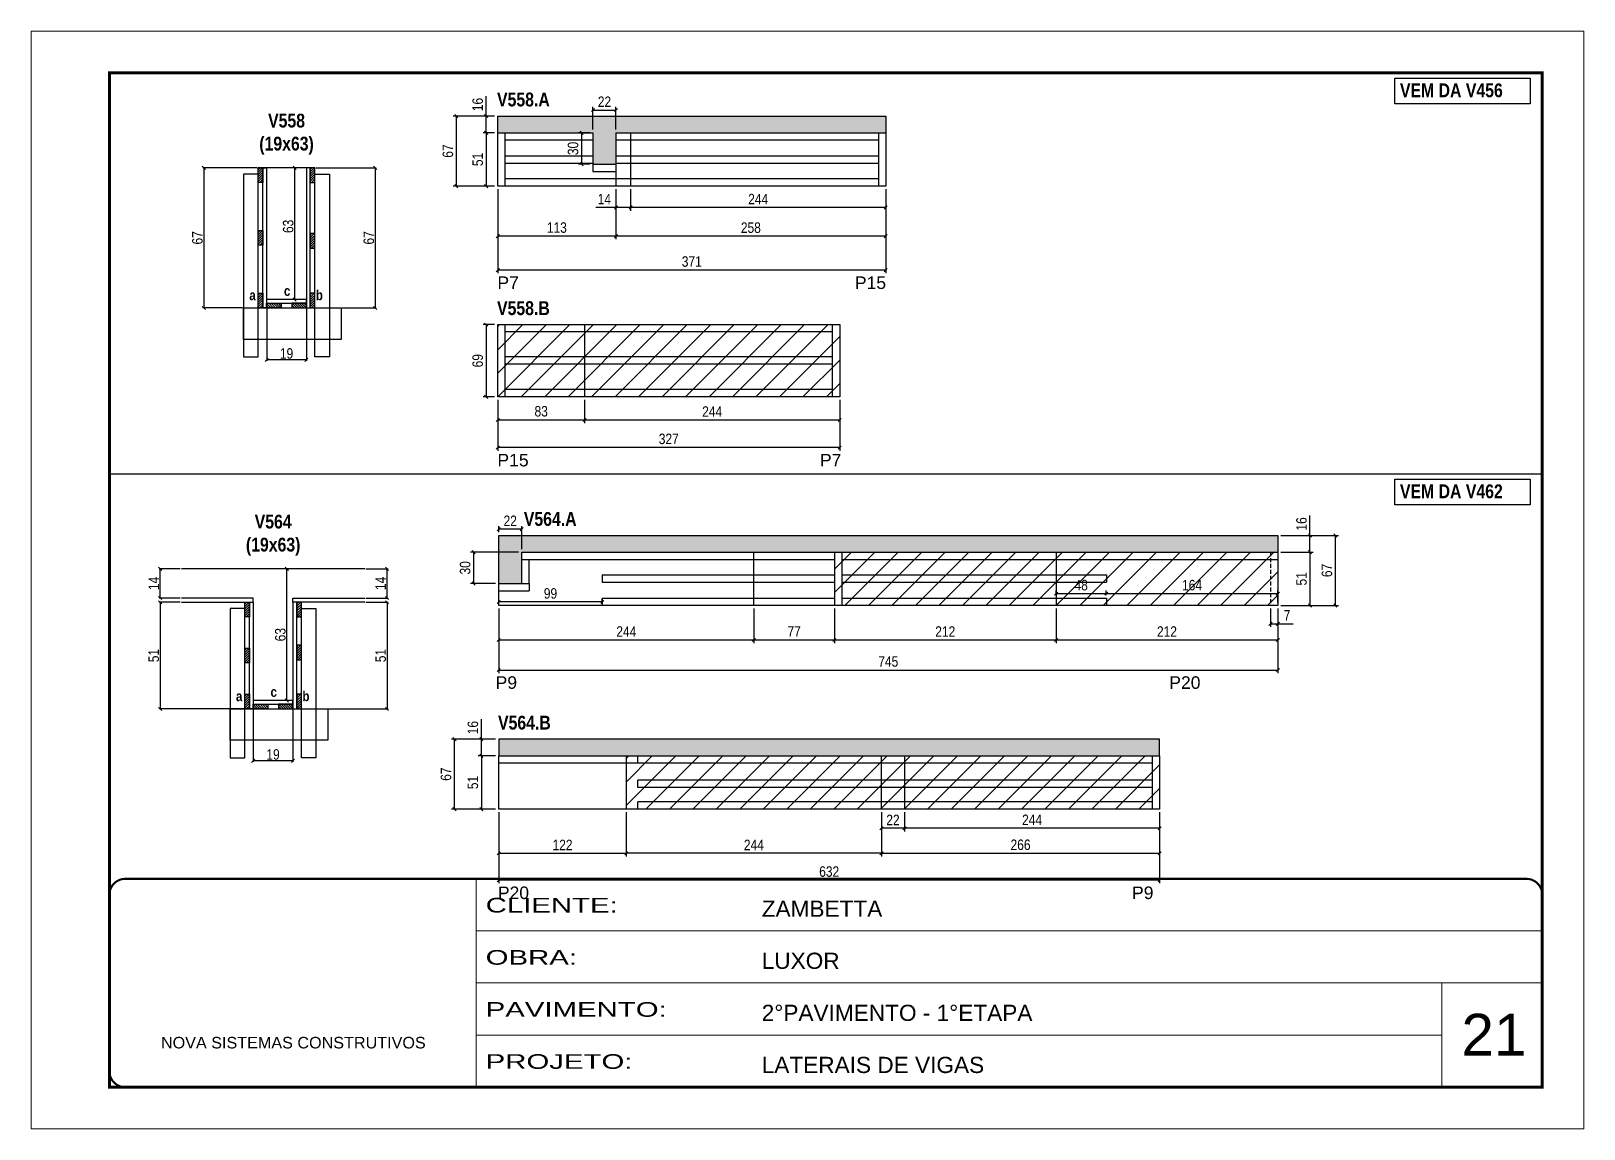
# Model space of a CAD drawing. Extents: x 3309 to 9563, y -2522 to 14608.
# Drawn here: x 3309 to 4794, y 7815 to 8865 of the extents above; entities that cross this region are included whole.
import ezdxf

# ---------------------------------------------------------------- set-up
doc = ezdxf.new("R2010")
doc.units = 0
doc.header["$PDMODE"] = 35
doc.header["$PDSIZE"] = -10
for name, pattern in [('CONTINUO', [0]), ('DASHED', [0.75, 0.5, -0.25]), ('HIDDEN', [0.375, 0.25, -0.125])]:
    doc.linetypes.add(name, pattern=pattern)
for name, color, linetype in [('5', 5, 'Continuous'), ('COTA', 241, 'Continuous'), ('detalhes', 4, 'Continuous'), ('NOMENCLATURA', 7, 'Continuous'), ('Painéis', 200, 'Continuous'), ('SARR_2.2x7', 40, 'Continuous'), ('SARR_3.5x7', 81, 'Continuous')]:
    doc.layers.add(name, color=color, linetype=linetype)
for name, color, linetype, lineweight in [('CARIMBO', 255, 'Continuous', 9), ('CONCRETO', 251, 'Continuous', 25), ('Folhas', 255, 'Continuous', 9), ('Hachura', 251, 'Continuous', 9), ('SARRAFO DE PRESSAO', 251, 'DASHED', 9)]:
    doc.layers.add(name, color=color, linetype=linetype, lineweight=lineweight)
doc.styles.add('ARIAL', font='arial.ttf')
doc.styles.add('COTA TECNICA', font='techl___.ttf', dxfattribs={"height": 10})
doc.styles.add('COTA TECNICA 2X', font='techl___.ttf', dxfattribs={"height": 10})
doc.styles.get("Standard").update_dxf_attribs({"font": 'arial.ttf'})
doc.styles.add('TECNICA', font='techb___.ttf', dxfattribs={"height": 10})
doc.styles.add('Tecnologia', font='')
doc.styles.get('Tecnologia').set_extended_font_data('Forgotten Futurist')
doc.dimstyles.new('PAINEL', dxfattribs={"dimtxt": 10, "dimasz": 3, "dimexe": 3, "dimexo": 3, "dimgap": 3, "dimtad": 1, "dimdec": 1, "dimzin": 12, "dimdsep": 46, "dimtxsty": 'COTA TECNICA', "dimblk1": 'OBLIQUE', "dimblk2": 'OBLIQUE', "dimsah": 1, "dimcen": 0.9, "dimclrd": 4, "dimclre": 4, "dimclrt": 240, "dimadec": 1, "dimazin": 3, "dimtfac": 1, "dimtdec": 1, "dimtmove": 0, "dimatfit": 3, "dimfxl": 1, "dimtolj": 1, "dimtzin": 12, "dimarcsym": 0})
doc.dimstyles.new('SECAO', dxfattribs={"dimscale": 0.333333, "dimtxt": 5, "dimasz": 9, "dimexe": 3, "dimexo": 3, "dimgap": 3, "dimtad": 1, "dimdec": 1, "dimlfac": 0.5, "dimzin": 12, "dimdsep": 46, "dimtxsty": 'COTA TECNICA 2X', "dimblk1": 'OBLIQUE', "dimblk2": 'OBLIQUE', "dimsah": 1, "dimcen": 0.9, "dimclrd": 4, "dimclre": 4, "dimclrt": 240, "dimadec": 1, "dimazin": 3, "dimtfac": 1, "dimtdec": 1, "dimtmove": 0, "dimatfit": 3, "dimfxl": 1, "dimtolj": 1, "dimtzin": 12, "dimarcsym": 0})
pattern_1 = [(135, (36770.1903, -114911.928), (-1.122532015, -1.122532015), [])]
pattern_2 = [(45, (-119985.518, -24621.297), (-1.122532015, 1.122532015), [])]
pattern_3 = [(135, (36757.3863, -115295.423), (-1.122532015, -1.122532015), [])]
pattern_4 = [(45, (-119998.322, -24916.792), (-1.122532015, 1.122532015), [])]
pattern_5 = [(45, (-119998.322, -25004.792), (-1.122532015, 1.122532015), [])]

msp = doc.modelspace()

# ---------------------------------------------------------------- texts
at = {"layer": '5', "linetype": 'Continuous'}
for s, rotation, p in [('P7', 0.00004, (3755.35, 8618.29)), ('P15', 359.99996, (4097.19, 8618.29)), ('P15', 0.00004, (3755.35, 8448.64)), ('P7', 359.99996, (4063.76, 8448.64)), ('P9', 359.99996, (3753.63, 8235.89)), ('P20', 359.99996, (4397.85, 8235.89)), ('P20', 359.99996, (3755.77, 8034.84)), ('P9', 359.99996, (4362.21, 8034.84))]:
    msp.add_text(s, height=12, rotation=rotation, dxfattribs=at).set_placement(p)
at = {"layer": 'CARIMBO', "style": 'ARIAL'}
msp.add_text('21', height=40, dxfattribs=at).set_placement((4677.23, 7885.13))
at = {"layer": 'detalhes', "style": 'TECNICA'}
for s, p in [('a', (3518.13, 8607.6)), ('c', (3551.2, 8611.71)), ('b', (3581.69, 8607.59)), ('a', (3505.33, 8224.11)), ('c', (3538.39, 8228.22)), ('b', (3568.89, 8224.1))]:
    msp.add_text(s, height=9.6, dxfattribs=at).set_placement(p)
at = {"layer": 'NOMENCLATURA', "style": 'TECNICA'}
for s, p in [('V558.A', (3754.98, 8792.91)), ('VEM DA V456', (4618.43, 8801.69)), ('V558.B', (3754.98, 8593.36)), ('VEM DA V462', (4618.43, 8418.2)), ('V564.A', (3780.61, 8391.76)), ('V564.B', (3755.92, 8196.98))]:
    msp.add_text(s, height=13.2, dxfattribs=at).set_placement(p)
at = {"layer": 'NOMENCLATURA', "char_height": 13.2, "attachment_point": 2, "style": 'TECNICA'}
for s, insert in [('V558\\P(19x63)', (3553.68, 8785.94)), ('V564\\P(19x63)', (3540.88, 8402.44))]:
    msp.add_mtext_dynamic_manual_height_columns(s, width=300.2766, gutter_width=1, heights=[0], dxfattribs=dict(at, insert=insert))

# ---------------------------------------------------------------- blocks, each defined once
blk = doc.blocks.new('9999999999')
at = {"color": 30, "linetype": 'CONTINUO'}
for p, q in [((98564.6, 34230.2), (98564.6, 34429.4)), ((98564.6, 34379.6), (99584, 34379.6)), ((98564.6, 34329.8), (99488, 34329.8)), ((99584, 34329.8), (99488, 34329.8)), ((99488, 34329.8), (99488, 34230.2)), ((98564.6, 34280), (99488, 34280))]:
    blk.add_line(p, q, dxfattribs=at)
at = {"color": 30, "linetype": 'CONTINUO', "const_width": 2}
blk.add_lwpolyline([(99584, 34230.2), (99584, 34414.4, 0.414214), (99569, 34429.4), (98229, 34429.4, 0.414214), (98214, 34414.4), (98214, 34245.2, 0.414214), (98229, 34230.2), (99584, 34230.2)], format="xyb", dxfattribs=at)
at = {"layer": 'Folhas'}
blk.add_lwpolyline([(98139, 34190.2), (99624, 34190.2), (99624, 35240.2), (98139, 35240.2)], close=True, dxfattribs=at)
at = {"layer": 'Folhas', "color": 30, "const_width": 3}
blk.add_lwpolyline([(98214, 34230.2), (99584, 34230.2), (99584, 35200.2), (98214, 35200.2)], close=True, dxfattribs=at)
at = {"color": 7, "linetype": 'Continuous', "ltscale": 5, "style": 'ARIAL'}
for s, height, p in [('ZAMBETTA', 15.48, (98837.7, 34393.1)), ('LUXOR', 15.48, (98837.7, 34343.3)), ('2°PAVIMENTO - 1°ETAPA', 15.483, (98837.7, 34293.5)), ('NOVA SISTEMAS CONSTRUTIVOS', 11.059, (98263.2, 34267.2)), ('LATERAIS DE VIGAS', 15.483, (98837.7, 34243.7))]:
    blk.add_text(s, height=height, dxfattribs=at).set_placement(p)
at = {"layer": 'Folhas', "color": 7, "style": 'Tecnologia', "width": 1.5}
for s, p in [('CLIENTE:', (98573.7, 34397.2)), ('OBRA:', (98573.7, 34347.3)), ('PAVIMENTO:', (98573.7, 34297.5)), ('PROJETO:', (98573.7, 34247.7))]:
    blk.add_text(s, height=14, dxfattribs=at).set_placement(p)
blk = doc.blocks.new('_Oblique')
at = {"color": 0, "linetype": 'ByBlock', "lineweight": -2}
blk.add_line((-0.5, -0.5), (0.5, 0.5), dxfattribs=at)
blk = doc.blocks.new('*D450')
at = {"layer": 'COTA', "color": 4, "lineweight": -2, "transparency": 16777216}
for p, q in [((3534.7, 8599.2), (3534.7, 8549.5)), ((3572.7, 8599.2), (3572.7, 8549.5)), ((3572.7, 8550.5), (3534.7, 8550.5))]:
    blk.add_line(p, q, dxfattribs=at)
at = {"layer": 'Defpoints', "color": 0, "transparency": 16777216}
for p in [(3534.7, 8600.2), (3572.7, 8600.2), (3534.7, 8550.5)]:
    blk.add_point(p, dxfattribs=at)
at = {"layer": 'COTA', "color": 4, "lineweight": -2, "transparency": 16777216, "xscale": 3, "yscale": 3, "zscale": 3, "rotation": 180}
blk.add_blockref('_Oblique', (3534.7, 8550.5), dxfattribs=at)
at = {"layer": 'COTA', "color": 4, "lineweight": -2, "transparency": 16777216, "xscale": 3, "yscale": 3, "zscale": 3}
blk.add_blockref('_Oblique', (3572.7, 8550.5), dxfattribs=at)
at = {"layer": 'COTA', "color": 240, "transparency": 16777216, "insert": (3553.7, 8556.6), "char_height": 10, "attachment_point": 5, "style": 'COTA TECNICA 2X'}
blk.add_mtext('\\A1;19', dxfattribs=at)
blk = doc.blocks.new('*D451')
at = {"layer": 'COTA', "color": 4, "lineweight": -2, "transparency": 16777216}
for p, q in [((3525.7, 8734.2), (3473.6, 8734.2)), ((3474.6, 8734.2), (3474.6, 8600.2)), ((3511.7, 8600.2), (3473.6, 8600.2))]:
    blk.add_line(p, q, dxfattribs=at)
at = {"layer": 'Defpoints', "color": 0, "transparency": 16777216}
for p in [(3526.7, 8734.2, 0), (3474.6, 8600.2), (3512.7, 8600.2, 0)]:
    blk.add_point(p, dxfattribs=at)
at = {"layer": 'COTA', "color": 4, "lineweight": -2, "transparency": 16777216, "xscale": 3, "yscale": 3, "zscale": 3}
for p, rotation in [((3474.6, 8734.2), 90), ((3474.6, 8600.2), 270)]:
    blk.add_blockref('_Oblique', p, dxfattribs=dict(at, rotation=rotation))
at = {"layer": 'COTA', "color": 240, "transparency": 16777216, "insert": (3468.5, 8667.2), "char_height": 10, "attachment_point": 5, "rotation": 90, "style": 'COTA TECNICA 2X'}
blk.add_mtext('\\A1;67', dxfattribs=at)
blk = doc.blocks.new('*D452')
at = {"layer": 'COTA', "color": 4, "lineweight": -2, "transparency": 16777216}
for p, q in [((3581.7, 8734.2), (3639.5, 8734.2)), ((3638.5, 8734.2), (3638.5, 8600.2)), ((3606.8, 8600.2), (3639.5, 8600.2))]:
    blk.add_line(p, q, dxfattribs=at)
at = {"layer": 'Defpoints', "color": 0, "transparency": 16777216}
for p in [(3580.7, 8734.2, 0), (3605.8, 8600.2, 0), (3638.5, 8600.2)]:
    blk.add_point(p, dxfattribs=at)
at = {"layer": 'COTA', "color": 4, "lineweight": -2, "transparency": 16777216, "xscale": 3, "yscale": 3, "zscale": 3}
for p, rotation in [((3638.5, 8734.2), 90), ((3638.5, 8600.2), 270)]:
    blk.add_blockref('_Oblique', p, dxfattribs=dict(at, rotation=rotation))
at = {"layer": 'COTA', "color": 240, "transparency": 16777216, "insert": (3632.4, 8667.2), "char_height": 10, "attachment_point": 5, "rotation": 90, "style": 'COTA TECNICA 2X'}
blk.add_mtext('\\A1;67', dxfattribs=at)
blk = doc.blocks.new('*D453')
at = {"layer": 'COTA', "color": 4, "lineweight": -2, "transparency": 16777216}
for p, q in [((3571.7, 8734.2), (3560.5, 8734.2)), ((3561.5, 8608.2), (3561.5, 8734.2)), ((3571.7, 8608.2), (3560.5, 8608.2))]:
    blk.add_line(p, q, dxfattribs=at)
at = {"layer": 'Defpoints', "color": 0, "transparency": 16777216}
for p in [(3561.5, 8734.2), (3572.7, 8734.2), (3572.7, 8608.2)]:
    blk.add_point(p, dxfattribs=at)
at = {"layer": 'COTA', "color": 4, "lineweight": -2, "transparency": 16777216, "xscale": 3, "yscale": 3, "zscale": 3}
for p, rotation in [((3561.5, 8734.2), 90), ((3561.5, 8608.2), 270)]:
    blk.add_blockref('_Oblique', p, dxfattribs=dict(at, rotation=rotation))
at = {"layer": 'COTA', "color": 240, "transparency": 16777216, "insert": (3555.3, 8678.2), "char_height": 10, "attachment_point": 5, "rotation": 90, "style": 'COTA TECNICA 2X'}
blk.add_mtext('\\A1;63', dxfattribs=at)
blk = doc.blocks.new('*D454')
at = {"layer": 'COTA', "color": 4, "lineweight": -2, "transparency": 16777216}
for p, q in [((3755.7, 8713.7), (3755.7, 8633.3)), ((4126.7, 8713.7), (4126.7, 8633.3)), ((4126.7, 8636.3), (3755.7, 8636.3))]:
    blk.add_line(p, q, dxfattribs=at)
at = {"layer": 'Defpoints', "color": 0, "transparency": 16777216}
for p in [(3755.7, 8716.7), (4126.7, 8716.7), (3755.7, 8636.3)]:
    blk.add_point(p, dxfattribs=at)
at = {"layer": 'COTA', "color": 4, "lineweight": -2, "transparency": 16777216, "xscale": 3, "yscale": 3, "zscale": 3, "rotation": 180}
blk.add_blockref('_Oblique', (3755.7, 8636.3), dxfattribs=at)
at = {"layer": 'COTA', "color": 4, "lineweight": -2, "transparency": 16777216, "xscale": 3, "yscale": 3, "zscale": 3}
blk.add_blockref('_Oblique', (4126.7, 8636.3), dxfattribs=at)
at = {"layer": 'COTA', "color": 240, "transparency": 16777216, "insert": (3941.2, 8644.5), "char_height": 10, "attachment_point": 5, "style": 'COTA TECNICA'}
blk.add_mtext('\\A1;371', dxfattribs=at)
blk = doc.blocks.new('*D455')
at = {"layer": 'COTA', "color": 4, "lineweight": -2, "transparency": 16777216}
for p, q in [((3868.7, 8713.7), (3868.7, 8665.8)), ((4126.7, 8713.7), (4126.7, 8665.8)), ((4126.7, 8668.8), (3868.7, 8668.8))]:
    blk.add_line(p, q, dxfattribs=at)
at = {"layer": 'Defpoints', "color": 0, "transparency": 16777216}
for p in [(3868.7, 8716.7), (4126.7, 8716.7), (3868.7, 8668.8)]:
    blk.add_point(p, dxfattribs=at)
at = {"layer": 'COTA', "color": 4, "lineweight": -2, "transparency": 16777216, "xscale": 3, "yscale": 3, "zscale": 3, "rotation": 180}
blk.add_blockref('_Oblique', (3868.7, 8668.8), dxfattribs=at)
at = {"layer": 'COTA', "color": 4, "lineweight": -2, "transparency": 16777216, "xscale": 3, "yscale": 3, "zscale": 3}
blk.add_blockref('_Oblique', (4126.7, 8668.8), dxfattribs=at)
at = {"layer": 'COTA', "color": 240, "transparency": 16777216, "insert": (3997.7, 8676.9), "char_height": 10, "attachment_point": 5, "style": 'COTA TECNICA'}
blk.add_mtext('\\A1;258', dxfattribs=at)
blk = doc.blocks.new('*D456')
at = {"layer": 'COTA', "color": 4, "lineweight": -2, "transparency": 16777216}
for p, q in [((3755.7, 8713.7), (3755.7, 8665.8)), ((3868.7, 8713.7), (3868.7, 8665.8)), ((3868.7, 8668.8), (3755.7, 8668.8))]:
    blk.add_line(p, q, dxfattribs=at)
at = {"layer": 'Defpoints', "color": 0, "transparency": 16777216}
for p in [(3755.7, 8716.7), (3868.7, 8716.7), (3755.7, 8668.8)]:
    blk.add_point(p, dxfattribs=at)
at = {"layer": 'COTA', "color": 4, "lineweight": -2, "transparency": 16777216, "xscale": 3, "yscale": 3, "zscale": 3, "rotation": 180}
blk.add_blockref('_Oblique', (3755.7, 8668.8), dxfattribs=at)
at = {"layer": 'COTA', "color": 4, "lineweight": -2, "transparency": 16777216, "xscale": 3, "yscale": 3, "zscale": 3}
blk.add_blockref('_Oblique', (3868.7, 8668.8), dxfattribs=at)
at = {"layer": 'COTA', "color": 240, "transparency": 16777216, "insert": (3812.2, 8677), "char_height": 10, "attachment_point": 5, "style": 'COTA TECNICA'}
blk.add_mtext('\\A1;113', dxfattribs=at)
blk = doc.blocks.new('*D457')
at = {"layer": 'COTA', "color": 4, "lineweight": -2, "transparency": 16777216}
for p, q in [((3752.7, 8767.7), (3741.6, 8767.7)), ((3744.6, 8767.7), (3744.6, 8716.7)), ((3752.7, 8716.7), (3741.6, 8716.7))]:
    blk.add_line(p, q, dxfattribs=at)
at = {"layer": 'Defpoints', "color": 0, "transparency": 16777216}
for p in [(3755.7, 8767.7), (3744.6, 8716.7), (3755.7, 8716.7)]:
    blk.add_point(p, dxfattribs=at)
at = {"layer": 'COTA', "color": 4, "lineweight": -2, "transparency": 16777216, "xscale": 3, "yscale": 3, "zscale": 3}
for p, rotation in [((3744.6, 8767.7), 90), ((3744.6, 8716.7), 270)]:
    blk.add_blockref('_Oblique', p, dxfattribs=dict(at, rotation=rotation))
at = {"layer": 'COTA', "color": 240, "transparency": 16777216, "insert": (3736.5, 8742.2), "char_height": 10, "attachment_point": 5, "rotation": 90, "style": 'COTA TECNICA'}
blk.add_mtext('\\A1;51', dxfattribs=at)
blk = doc.blocks.new('*D458')
at = {"layer": 'COTA', "color": 4, "lineweight": -2, "transparency": 16777216}
for p, q in [((3755.7, 8512.2), (3755.7, 8463.6)), ((4082.7, 8512.2), (4082.7, 8463.6)), ((4082.7, 8466.6), (3755.7, 8466.6))]:
    blk.add_line(p, q, dxfattribs=at)
at = {"layer": 'Defpoints', "color": 0, "transparency": 16777216}
for p in [(3755.7, 8515.2), (4082.7, 8515.2), (3755.7, 8466.6)]:
    blk.add_point(p, dxfattribs=at)
at = {"layer": 'COTA', "color": 4, "lineweight": -2, "transparency": 16777216, "xscale": 3, "yscale": 3, "zscale": 3, "rotation": 180}
blk.add_blockref('_Oblique', (3755.7, 8466.6), dxfattribs=at)
at = {"layer": 'COTA', "color": 4, "lineweight": -2, "transparency": 16777216, "xscale": 3, "yscale": 3, "zscale": 3}
blk.add_blockref('_Oblique', (4082.7, 8466.6), dxfattribs=at)
at = {"layer": 'COTA', "color": 240, "transparency": 16777216, "insert": (3919.2, 8474.9), "char_height": 10, "attachment_point": 5, "style": 'COTA TECNICA'}
blk.add_mtext('\\A1;327', dxfattribs=at)
blk = doc.blocks.new('*D459')
at = {"layer": 'COTA', "color": 4, "lineweight": -2, "transparency": 16777216}
for p, q in [((3838.7, 8512.2), (3838.7, 8490)), ((4082.7, 8512.2), (4082.7, 8490)), ((4082.7, 8493), (3838.7, 8493))]:
    blk.add_line(p, q, dxfattribs=at)
at = {"layer": 'Defpoints', "color": 0, "transparency": 16777216}
for p in [(3838.7, 8515.2), (4082.7, 8515.2), (3838.7, 8493)]:
    blk.add_point(p, dxfattribs=at)
at = {"layer": 'COTA', "color": 4, "lineweight": -2, "transparency": 16777216, "xscale": 3, "yscale": 3, "zscale": 3, "rotation": 180}
blk.add_blockref('_Oblique', (3838.7, 8493), dxfattribs=at)
at = {"layer": 'COTA', "color": 4, "lineweight": -2, "transparency": 16777216, "xscale": 3, "yscale": 3, "zscale": 3}
blk.add_blockref('_Oblique', (4082.7, 8493), dxfattribs=at)
at = {"layer": 'COTA', "color": 240, "transparency": 16777216, "insert": (3960.7, 8501.1), "char_height": 10, "attachment_point": 5, "style": 'COTA TECNICA'}
blk.add_mtext('\\A1;244', dxfattribs=at)
blk = doc.blocks.new('*D460')
at = {"layer": 'COTA', "color": 4, "lineweight": -2, "transparency": 16777216}
for p, q in [((3755.7, 8512.2), (3755.7, 8490)), ((3838.7, 8512.2), (3838.7, 8490)), ((3838.7, 8493), (3755.7, 8493))]:
    blk.add_line(p, q, dxfattribs=at)
at = {"layer": 'Defpoints', "color": 0, "transparency": 16777216}
for p in [(3755.7, 8515.2), (3838.7, 8515.2), (3755.7, 8493)]:
    blk.add_point(p, dxfattribs=at)
at = {"layer": 'COTA', "color": 4, "lineweight": -2, "transparency": 16777216, "xscale": 3, "yscale": 3, "zscale": 3, "rotation": 180}
blk.add_blockref('_Oblique', (3755.7, 8493), dxfattribs=at)
at = {"layer": 'COTA', "color": 4, "lineweight": -2, "transparency": 16777216, "xscale": 3, "yscale": 3, "zscale": 3}
blk.add_blockref('_Oblique', (3838.7, 8493), dxfattribs=at)
at = {"layer": 'COTA', "color": 240, "transparency": 16777216, "insert": (3797.2, 8501.3), "char_height": 10, "attachment_point": 5, "style": 'COTA TECNICA'}
blk.add_mtext('\\A1;83', dxfattribs=at)
blk = doc.blocks.new('*D461')
at = {"layer": 'COTA', "color": 4, "lineweight": -2, "transparency": 16777216}
for p, q in [((3752.7, 8584.2), (3741.6, 8584.2)), ((3744.6, 8584.2), (3744.6, 8515.2)), ((3752.7, 8515.2), (3741.6, 8515.2))]:
    blk.add_line(p, q, dxfattribs=at)
at = {"layer": 'Defpoints', "color": 0, "transparency": 16777216}
for p in [(3755.7, 8584.2), (3744.6, 8515.2), (3755.7, 8515.2)]:
    blk.add_point(p, dxfattribs=at)
at = {"layer": 'COTA', "color": 4, "lineweight": -2, "transparency": 16777216, "xscale": 3, "yscale": 3, "zscale": 3}
for p, rotation in [((3744.6, 8584.2), 90), ((3744.6, 8515.2), 270)]:
    blk.add_blockref('_Oblique', p, dxfattribs=dict(at, rotation=rotation))
at = {"layer": 'COTA', "color": 240, "transparency": 16777216, "insert": (3736.5, 8549.7), "char_height": 10, "attachment_point": 5, "rotation": 90, "style": 'COTA TECNICA'}
blk.add_mtext('\\A1;69', dxfattribs=at)
blk = doc.blocks.new('*D1615')
at = {"layer": 'COTA', "color": 4, "lineweight": -2, "transparency": 16777216}
for p, q in [((3843.7, 8767.7), (3833, 8767.7)), ((3836, 8737.7), (3836, 8767.7)), ((3843.7, 8737.7), (3833, 8737.7))]:
    blk.add_line(p, q, dxfattribs=at)
at = {"layer": 'Defpoints', "color": 0, "transparency": 16777216}
for p in [(3836, 8767.7), (3846.7, 8767.7), (3846.7, 8737.7)]:
    blk.add_point(p, dxfattribs=at)
at = {"layer": 'COTA', "color": 4, "lineweight": -2, "transparency": 16777216, "xscale": 3, "yscale": 3, "zscale": 3}
for p, rotation in [((3836, 8767.7), 90), ((3836, 8737.7), 270)]:
    blk.add_blockref('_Oblique', p, dxfattribs=dict(at, rotation=rotation))
at = {"layer": 'COTA', "color": 240, "transparency": 16777216, "insert": (3827.7, 8752.7), "char_height": 10, "attachment_point": 5, "rotation": 90, "style": 'COTA TECNICA'}
blk.add_mtext('\\A1;30', dxfattribs=at)
blk = doc.blocks.new('*D1616')
at = {"layer": 'COTA', "color": 4, "lineweight": -2, "transparency": 16777216}
for p, q in [((3846.7, 8770.7), (3846.7, 8792.4)), ((3868.7, 8770.7), (3868.7, 8792.4)), ((3846.7, 8789.4), (3868.7, 8789.4))]:
    blk.add_line(p, q, dxfattribs=at)
at = {"layer": 'Defpoints', "color": 0, "transparency": 16777216}
for p in [(3868.7, 8789.4), (3846.7, 8767.7), (3868.7, 8767.7)]:
    blk.add_point(p, dxfattribs=at)
at = {"layer": 'COTA', "color": 4, "lineweight": -2, "transparency": 16777216, "xscale": 3, "yscale": 3, "zscale": 3, "rotation": 180}
blk.add_blockref('_Oblique', (3846.7, 8789.4), dxfattribs=at)
at = {"layer": 'COTA', "color": 4, "lineweight": -2, "transparency": 16777216, "xscale": 3, "yscale": 3, "zscale": 3}
blk.add_blockref('_Oblique', (3868.7, 8789.4), dxfattribs=at)
at = {"layer": 'COTA', "color": 240, "transparency": 16777216, "insert": (3857.7, 8797.4), "char_height": 10, "attachment_point": 5, "style": 'COTA TECNICA'}
blk.add_mtext('\\A1;22', dxfattribs=at)
blk = doc.blocks.new('*D1617')
at = {"layer": 'COTA', "color": 4, "lineweight": -2, "transparency": 16777216}
for p, q in [((3744.6, 8783.7), (3744.6, 8802.7)), ((3752.7, 8783.7), (3741.6, 8783.7)), ((3744.6, 8767.7), (3744.6, 8783.7)), ((3752.7, 8767.7), (3741.6, 8767.7))]:
    blk.add_line(p, q, dxfattribs=at)
at = {"layer": 'Defpoints', "color": 0, "transparency": 16777216}
for p in [(3744.6, 8783.7), (3755.7, 8783.7), (3755.7, 8767.7)]:
    blk.add_point(p, dxfattribs=at)
at = {"layer": 'COTA', "color": 4, "lineweight": -2, "transparency": 16777216, "xscale": 3, "yscale": 3, "zscale": 3}
for p, rotation in [((3744.6, 8783.7), 90), ((3744.6, 8767.7), 270)]:
    blk.add_blockref('_Oblique', p, dxfattribs=dict(at, rotation=rotation))
at = {"layer": 'COTA', "color": 240, "transparency": 16777216, "insert": (3736.5, 8794.7), "char_height": 10, "attachment_point": 5, "rotation": 90, "style": 'COTA TECNICA'}
blk.add_mtext('\\A1;16', dxfattribs=at)
blk = doc.blocks.new('*D1618')
at = {"layer": 'COTA', "color": 4, "lineweight": -2, "transparency": 16777216}
for p, q in [((3752.7, 8783.7), (3713.1, 8783.7)), ((3716.1, 8716.7), (3716.1, 8783.7)), ((3752.7, 8716.7), (3713.1, 8716.7))]:
    blk.add_line(p, q, dxfattribs=at)
at = {"layer": 'Defpoints', "color": 0, "transparency": 16777216}
for p in [(3716.1, 8783.7), (3755.7, 8783.7), (3755.7, 8716.7)]:
    blk.add_point(p, dxfattribs=at)
at = {"layer": 'COTA', "color": 4, "lineweight": -2, "transparency": 16777216, "xscale": 3, "yscale": 3, "zscale": 3}
for p, rotation in [((3716.1, 8783.7), 90), ((3716.1, 8716.7), 270)]:
    blk.add_blockref('_Oblique', p, dxfattribs=dict(at, rotation=rotation))
at = {"layer": 'COTA', "color": 240, "transparency": 16777216, "insert": (3708, 8750.2), "char_height": 10, "attachment_point": 5, "rotation": 90, "style": 'COTA TECNICA'}
blk.add_mtext('\\A1;67', dxfattribs=at)
blk = doc.blocks.new('*D1619')
at = {"layer": 'COTA', "color": 4, "lineweight": -2, "transparency": 16777216}
for p, q in [((3882.7, 8713.7), (3882.7, 8693.2)), ((4126.7, 8713.7), (4126.7, 8693.2)), ((4126.7, 8696.2), (3882.7, 8696.2))]:
    blk.add_line(p, q, dxfattribs=at)
at = {"layer": 'Defpoints', "color": 0, "transparency": 16777216}
for p in [(3882.7, 8716.7), (4126.7, 8716.7), (3882.7, 8696.2)]:
    blk.add_point(p, dxfattribs=at)
at = {"layer": 'COTA', "color": 4, "lineweight": -2, "transparency": 16777216, "xscale": 3, "yscale": 3, "zscale": 3, "rotation": 180}
blk.add_blockref('_Oblique', (3882.7, 8696.2), dxfattribs=at)
at = {"layer": 'COTA', "color": 4, "lineweight": -2, "transparency": 16777216, "xscale": 3, "yscale": 3, "zscale": 3}
blk.add_blockref('_Oblique', (4126.7, 8696.2), dxfattribs=at)
at = {"layer": 'COTA', "color": 240, "transparency": 16777216, "insert": (4004.7, 8704.3), "char_height": 10, "attachment_point": 5, "style": 'COTA TECNICA'}
blk.add_mtext('\\A1;244', dxfattribs=at)
blk = doc.blocks.new('*D1620')
at = {"layer": 'COTA', "color": 4, "lineweight": -2, "transparency": 16777216}
for p, q in [((3868.7, 8713.7), (3868.7, 8693.2)), ((3882.7, 8713.7), (3882.7, 8693.2)), ((3868.7, 8696.2), (3849.6, 8696.2)), ((3882.7, 8696.2), (3868.7, 8696.2))]:
    blk.add_line(p, q, dxfattribs=at)
at = {"layer": 'Defpoints', "color": 0, "transparency": 16777216}
for p in [(3868.7, 8716.7), (3882.7, 8716.7), (3868.7, 8696.2)]:
    blk.add_point(p, dxfattribs=at)
at = {"layer": 'COTA', "color": 4, "lineweight": -2, "transparency": 16777216, "xscale": 3, "yscale": 3, "zscale": 3, "rotation": 180}
blk.add_blockref('_Oblique', (3868.7, 8696.2), dxfattribs=at)
at = {"layer": 'COTA', "color": 4, "lineweight": -2, "transparency": 16777216, "xscale": 3, "yscale": 3, "zscale": 3}
blk.add_blockref('_Oblique', (3882.7, 8696.2), dxfattribs=at)
at = {"layer": 'COTA', "color": 240, "transparency": 16777216, "insert": (3857.6, 8704.3), "char_height": 10, "attachment_point": 5, "style": 'COTA TECNICA'}
blk.add_mtext('\\A1;14', dxfattribs=at)
blk = doc.blocks.new('*D1671')
at = {"layer": 'COTA', "color": 4, "lineweight": -2, "transparency": 16777216}
for p, q in [((3521.8, 8215.7), (3521.8, 8166)), ((3559.8, 8215.7), (3559.8, 8166)), ((3559.8, 8167), (3521.8, 8167))]:
    blk.add_line(p, q, dxfattribs=at)
at = {"layer": 'Defpoints', "color": 0, "transparency": 16777216}
for p in [(3521.8, 8216.7), (3559.8, 8216.7), (3521.8, 8167)]:
    blk.add_point(p, dxfattribs=at)
at = {"layer": 'COTA', "color": 4, "lineweight": -2, "transparency": 16777216, "xscale": 3, "yscale": 3, "zscale": 3, "rotation": 180}
blk.add_blockref('_Oblique', (3521.8, 8167), dxfattribs=at)
at = {"layer": 'COTA', "color": 4, "lineweight": -2, "transparency": 16777216, "xscale": 3, "yscale": 3, "zscale": 3}
blk.add_blockref('_Oblique', (3559.8, 8167), dxfattribs=at)
at = {"layer": 'COTA', "color": 240, "transparency": 16777216, "insert": (3540.8, 8173.1), "char_height": 10, "attachment_point": 5, "style": 'COTA TECNICA 2X'}
blk.add_mtext('\\A1;19', dxfattribs=at)
blk = doc.blocks.new('*D1672')
at = {"layer": 'COTA', "color": 4, "lineweight": -2, "transparency": 16777216}
for p, q in [((3452.1, 8318.7), (3431.8, 8318.7)), ((3432.8, 8318.7), (3432.8, 8216.7)), ((3512.8, 8216.7), (3431.8, 8216.7))]:
    blk.add_line(p, q, dxfattribs=at)
at = {"layer": 'Defpoints', "color": 0, "transparency": 16777216}
for p in [(3453.1, 8318.7), (3432.8, 8216.7), (3513.8, 8216.7, 0)]:
    blk.add_point(p, dxfattribs=at)
at = {"layer": 'COTA', "color": 4, "lineweight": -2, "transparency": 16777216, "xscale": 3, "yscale": 3, "zscale": 3}
for p, rotation in [((3432.8, 8318.7), 90), ((3432.8, 8216.7), 270)]:
    blk.add_blockref('_Oblique', p, dxfattribs=dict(at, rotation=rotation))
at = {"layer": 'COTA', "color": 240, "transparency": 16777216, "insert": (3426.7, 8267.7), "char_height": 10, "attachment_point": 5, "rotation": 90, "style": 'COTA TECNICA 2X'}
blk.add_mtext('\\A1;51', dxfattribs=at)
blk = doc.blocks.new('*D1673')
at = {"layer": 'COTA', "color": 4, "lineweight": -2, "transparency": 16777216}
for p, q in [((3629.5, 8318.7), (3650.8, 8318.7)), ((3649.8, 8318.7), (3649.8, 8216.7)), ((3568.8, 8216.7), (3650.8, 8216.7))]:
    blk.add_line(p, q, dxfattribs=at)
at = {"layer": 'Defpoints', "color": 0, "transparency": 16777216}
for p in [(3628.5, 8318.7), (3567.8, 8216.7, 0), (3649.8, 8216.7)]:
    blk.add_point(p, dxfattribs=at)
at = {"layer": 'COTA', "color": 4, "lineweight": -2, "transparency": 16777216, "xscale": 3, "yscale": 3, "zscale": 3}
for p, rotation in [((3649.8, 8318.7), 90), ((3649.8, 8216.7), 270)]:
    blk.add_blockref('_Oblique', p, dxfattribs=dict(at, rotation=rotation))
at = {"layer": 'COTA', "color": 240, "transparency": 16777216, "insert": (3643.7, 8267.7), "char_height": 10, "attachment_point": 5, "rotation": 90, "style": 'COTA TECNICA 2X'}
blk.add_mtext('\\A1;51', dxfattribs=at)
blk = doc.blocks.new('*D1674')
at = {"layer": 'COTA', "color": 4, "lineweight": -2, "transparency": 16777216}
for p, q in [((3558.8, 8350.7), (3553, 8350.7)), ((3554, 8224.7), (3554, 8350.7)), ((3558.8, 8224.7), (3553, 8224.7))]:
    blk.add_line(p, q, dxfattribs=at)
at = {"layer": 'Defpoints', "color": 0, "transparency": 16777216}
for p in [(3554, 8350.7), (3559.8, 8350.7), (3559.8, 8224.7)]:
    blk.add_point(p, dxfattribs=at)
at = {"layer": 'COTA', "color": 4, "lineweight": -2, "transparency": 16777216, "xscale": 3, "yscale": 3, "zscale": 3}
for p, rotation in [((3554, 8350.7), 90), ((3554, 8224.7), 270)]:
    blk.add_blockref('_Oblique', p, dxfattribs=dict(at, rotation=rotation))
at = {"layer": 'COTA', "color": 240, "transparency": 16777216, "insert": (3547.8, 8287.7), "char_height": 10, "attachment_point": 5, "rotation": 90, "style": 'COTA TECNICA 2X'}
blk.add_mtext('\\A1;63', dxfattribs=at)
blk = doc.blocks.new('*D1675')
at = {"layer": 'COTA', "color": 4, "lineweight": -2, "transparency": 16777216}
for p, q in [((3629.5, 8350.7), (3650.8, 8350.7)), ((3649.8, 8322.7), (3649.8, 8350.7)), ((3629.5, 8322.7), (3650.8, 8322.7))]:
    blk.add_line(p, q, dxfattribs=at)
at = {"layer": 'Defpoints', "color": 0, "transparency": 16777216}
for p in [(3628.5, 8350.7), (3649.8, 8350.7), (3628.5, 8322.7)]:
    blk.add_point(p, dxfattribs=at)
at = {"layer": 'COTA', "color": 4, "lineweight": -2, "transparency": 16777216, "xscale": 3, "yscale": 3, "zscale": 3}
for p, rotation in [((3649.8, 8350.7), 90), ((3649.8, 8322.7), 270)]:
    blk.add_blockref('_Oblique', p, dxfattribs=dict(at, rotation=rotation))
at = {"layer": 'COTA', "color": 240, "transparency": 16777216, "insert": (3643.7, 8336.7), "char_height": 10, "attachment_point": 5, "rotation": 90, "style": 'COTA TECNICA 2X'}
blk.add_mtext('\\A1;14', dxfattribs=at)
blk = doc.blocks.new('*D1682')
at = {"layer": 'COTA', "color": 4, "lineweight": -2, "transparency": 16777216}
for p, q in [((3452.1, 8350.7), (3431.8, 8350.7)), ((3432.8, 8322.7), (3432.8, 8350.7)), ((3452.1, 8322.7), (3431.8, 8322.7))]:
    blk.add_line(p, q, dxfattribs=at)
at = {"layer": 'Defpoints', "color": 0, "transparency": 16777216}
for p in [(3432.8, 8350.7), (3453.1, 8350.7), (3453.1, 8322.7)]:
    blk.add_point(p, dxfattribs=at)
at = {"layer": 'COTA', "color": 4, "lineweight": -2, "transparency": 16777216, "xscale": 3, "yscale": 3, "zscale": 3}
for p, rotation in [((3432.8, 8350.7), 90), ((3432.8, 8322.7), 270)]:
    blk.add_blockref('_Oblique', p, dxfattribs=dict(at, rotation=rotation))
at = {"layer": 'COTA', "color": 240, "transparency": 16777216, "insert": (3426.7, 8336.7), "char_height": 10, "attachment_point": 5, "rotation": 90, "style": 'COTA TECNICA 2X'}
blk.add_mtext('\\A1;14', dxfattribs=at)
blk = doc.blocks.new('*D1676')
at = {"layer": 'COTA', "color": 4, "lineweight": -2, "transparency": 16777216}
for p, q in [((3756.6, 8117.8), (3756.6, 8049.9)), ((4388.6, 8117.8), (4388.6, 8049.9)), ((4388.6, 8052.9), (3756.6, 8052.9))]:
    blk.add_line(p, q, dxfattribs=at)
at = {"layer": 'Defpoints', "color": 0, "transparency": 16777216}
for p in [(3756.6, 8120.8), (4388.6, 8120.8), (3756.6, 8052.9)]:
    blk.add_point(p, dxfattribs=at)
at = {"layer": 'COTA', "color": 4, "lineweight": -2, "transparency": 16777216, "xscale": 3, "yscale": 3, "zscale": 3, "rotation": 180}
blk.add_blockref('_Oblique', (3756.6, 8052.9), dxfattribs=at)
at = {"layer": 'COTA', "color": 4, "lineweight": -2, "transparency": 16777216, "xscale": 3, "yscale": 3, "zscale": 3}
blk.add_blockref('_Oblique', (4388.6, 8052.9), dxfattribs=at)
at = {"layer": 'COTA', "color": 240, "transparency": 16777216, "insert": (4072.6, 8061.1), "char_height": 10, "attachment_point": 5, "style": 'COTA TECNICA'}
blk.add_mtext('\\A1;632', dxfattribs=at)
blk = doc.blocks.new('*D1677')
at = {"layer": 'COTA', "color": 4, "lineweight": -2, "transparency": 16777216}
for p, q in [((4144.6, 8117.8), (4144.6, 8099.5)), ((4388.6, 8117.8), (4388.6, 8099.5)), ((4388.6, 8102.5), (4144.6, 8102.5))]:
    blk.add_line(p, q, dxfattribs=at)
at = {"layer": 'Defpoints', "color": 0, "transparency": 16777216}
for p in [(4144.6, 8120.8), (4388.6, 8120.8), (4144.6, 8102.5)]:
    blk.add_point(p, dxfattribs=at)
at = {"layer": 'COTA', "color": 4, "lineweight": -2, "transparency": 16777216, "xscale": 3, "yscale": 3, "zscale": 3, "rotation": 180}
blk.add_blockref('_Oblique', (4144.6, 8102.5), dxfattribs=at)
at = {"layer": 'COTA', "color": 4, "lineweight": -2, "transparency": 16777216, "xscale": 3, "yscale": 3, "zscale": 3}
blk.add_blockref('_Oblique', (4388.6, 8102.5), dxfattribs=at)
at = {"layer": 'COTA', "color": 240, "transparency": 16777216, "insert": (4266.6, 8110.6), "char_height": 10, "attachment_point": 5, "style": 'COTA TECNICA'}
blk.add_mtext('\\A1;244', dxfattribs=at)
blk = doc.blocks.new('*D1670')
at = {"layer": 'COTA', "color": 4, "lineweight": -2, "transparency": 16777216}
for p, q in [((3878.6, 8117.8), (3878.6, 8075.6)), ((4122.6, 8117.8), (4122.6, 8075.6)), ((4122.6, 8078.6), (3878.6, 8078.6))]:
    blk.add_line(p, q, dxfattribs=at)
at = {"layer": 'Defpoints', "color": 0, "transparency": 16777216}
for p in [(3878.6, 8120.8), (4122.6, 8120.8), (3878.6, 8078.6)]:
    blk.add_point(p, dxfattribs=at)
at = {"layer": 'COTA', "color": 4, "lineweight": -2, "transparency": 16777216, "xscale": 3, "yscale": 3, "zscale": 3, "rotation": 180}
blk.add_blockref('_Oblique', (3878.6, 8078.6), dxfattribs=at)
at = {"layer": 'COTA', "color": 4, "lineweight": -2, "transparency": 16777216, "xscale": 3, "yscale": 3, "zscale": 3}
blk.add_blockref('_Oblique', (4122.6, 8078.6), dxfattribs=at)
at = {"layer": 'COTA', "color": 240, "transparency": 16777216, "insert": (4000.6, 8086.6), "char_height": 10, "attachment_point": 5, "style": 'COTA TECNICA'}
blk.add_mtext('\\A1;244', dxfattribs=at)
blk = doc.blocks.new('*D1678')
at = {"layer": 'COTA', "color": 4, "lineweight": -2, "transparency": 16777216}
for p, q in [((4122.6, 8117.8), (4122.6, 8099.5)), ((4144.6, 8117.8), (4144.6, 8099.5)), ((4144.6, 8102.5), (4122.6, 8102.5))]:
    blk.add_line(p, q, dxfattribs=at)
at = {"layer": 'Defpoints', "color": 0, "transparency": 16777216}
for p in [(4122.6, 8120.8), (4144.6, 8120.8), (4122.6, 8102.5)]:
    blk.add_point(p, dxfattribs=at)
at = {"layer": 'COTA', "color": 4, "lineweight": -2, "transparency": 16777216, "xscale": 3, "yscale": 3, "zscale": 3, "rotation": 180}
blk.add_blockref('_Oblique', (4122.6, 8102.5), dxfattribs=at)
at = {"layer": 'COTA', "color": 4, "lineweight": -2, "transparency": 16777216, "xscale": 3, "yscale": 3, "zscale": 3}
blk.add_blockref('_Oblique', (4144.6, 8102.5), dxfattribs=at)
at = {"layer": 'COTA', "color": 240, "transparency": 16777216, "insert": (4133.6, 8110.5), "char_height": 10, "attachment_point": 5, "style": 'COTA TECNICA'}
blk.add_mtext('\\A1;22', dxfattribs=at)
blk = doc.blocks.new('*D1679')
at = {"layer": 'COTA', "color": 4, "lineweight": -2, "transparency": 16777216}
for p, q in [((3753.6, 8171.8), (3737, 8171.8)), ((3740, 8171.8), (3740, 8120.8)), ((3753.6, 8120.8), (3737, 8120.8))]:
    blk.add_line(p, q, dxfattribs=at)
at = {"layer": 'Defpoints', "color": 0, "transparency": 16777216}
for p in [(3756.6, 8171.8), (3740, 8120.8), (3756.6, 8120.8)]:
    blk.add_point(p, dxfattribs=at)
at = {"layer": 'COTA', "color": 4, "lineweight": -2, "transparency": 16777216, "xscale": 3, "yscale": 3, "zscale": 3}
for p, rotation in [((3740, 8171.8), 90), ((3740, 8120.8), 270)]:
    blk.add_blockref('_Oblique', p, dxfattribs=dict(at, rotation=rotation))
at = {"layer": 'COTA', "color": 240, "transparency": 16777216, "insert": (3731.9, 8146.3), "char_height": 10, "attachment_point": 5, "rotation": 90, "style": 'COTA TECNICA'}
blk.add_mtext('\\A1;51', dxfattribs=at)
blk = doc.blocks.new('*D1680')
at = {"layer": 'COTA', "color": 4, "lineweight": -2, "transparency": 16777216}
for p, q in [((3740, 8187.8), (3740, 8206.8)), ((3753.6, 8187.8), (3737, 8187.8)), ((3740, 8171.8), (3740, 8187.8)), ((3753.6, 8171.8), (3737, 8171.8))]:
    blk.add_line(p, q, dxfattribs=at)
at = {"layer": 'Defpoints', "color": 0, "transparency": 16777216}
for p in [(3740, 8187.8), (3756.6, 8187.8), (3756.6, 8171.8)]:
    blk.add_point(p, dxfattribs=at)
at = {"layer": 'COTA', "color": 4, "lineweight": -2, "transparency": 16777216, "xscale": 3, "yscale": 3, "zscale": 3}
for p, rotation in [((3740, 8187.8), 90), ((3740, 8171.8), 270)]:
    blk.add_blockref('_Oblique', p, dxfattribs=dict(at, rotation=rotation))
at = {"layer": 'COTA', "color": 240, "transparency": 16777216, "insert": (3731.9, 8198.8), "char_height": 10, "attachment_point": 5, "rotation": 90, "style": 'COTA TECNICA'}
blk.add_mtext('\\A1;16', dxfattribs=at)
blk = doc.blocks.new('*D1681')
at = {"layer": 'COTA', "color": 4, "lineweight": -2, "transparency": 16777216}
for p, q in [((3753.6, 8187.8), (3711.3, 8187.8)), ((3714.3, 8120.8), (3714.3, 8187.8)), ((3753.6, 8120.8), (3711.3, 8120.8))]:
    blk.add_line(p, q, dxfattribs=at)
at = {"layer": 'Defpoints', "color": 0, "transparency": 16777216}
for p in [(3714.3, 8187.8), (3756.6, 8187.8), (3756.6, 8120.8)]:
    blk.add_point(p, dxfattribs=at)
at = {"layer": 'COTA', "color": 4, "lineweight": -2, "transparency": 16777216, "xscale": 3, "yscale": 3, "zscale": 3}
for p, rotation in [((3714.3, 8187.8), 90), ((3714.3, 8120.8), 270)]:
    blk.add_blockref('_Oblique', p, dxfattribs=dict(at, rotation=rotation))
at = {"layer": 'COTA', "color": 240, "transparency": 16777216, "insert": (3706.2, 8154.3), "char_height": 10, "attachment_point": 5, "rotation": 90, "style": 'COTA TECNICA'}
blk.add_mtext('\\A1;67', dxfattribs=at)
blk = doc.blocks.new('*D1683')
at = {"layer": 'COTA', "color": 4, "lineweight": -2, "transparency": 16777216}
for p, q in [((4122.6, 8117.8), (4122.6, 8075.6)), ((4388.6, 8117.8), (4388.6, 8075.6)), ((4122.6, 8078.6), (4388.6, 8078.6))]:
    blk.add_line(p, q, dxfattribs=at)
at = {"layer": 'Defpoints', "color": 0, "transparency": 16777216}
for p in [(4122.6, 8120.8), (4388.6, 8120.8), (4388.6, 8078.6)]:
    blk.add_point(p, dxfattribs=at)
at = {"layer": 'COTA', "color": 4, "lineweight": -2, "transparency": 16777216, "xscale": 3, "yscale": 3, "zscale": 3, "rotation": 180}
blk.add_blockref('_Oblique', (4122.6, 8078.6), dxfattribs=at)
at = {"layer": 'COTA', "color": 4, "lineweight": -2, "transparency": 16777216, "xscale": 3, "yscale": 3, "zscale": 3}
blk.add_blockref('_Oblique', (4388.6, 8078.6), dxfattribs=at)
at = {"layer": 'COTA', "color": 240, "transparency": 16777216, "insert": (4255.6, 8086.7), "char_height": 10, "attachment_point": 5, "style": 'COTA TECNICA'}
blk.add_mtext('\\A1;266', dxfattribs=at)
blk = doc.blocks.new('*D1690')
at = {"layer": 'COTA', "color": 4, "lineweight": -2, "transparency": 16777216}
for p, q in [((3756.6, 8117.8), (3756.6, 8075.6)), ((3878.6, 8117.8), (3878.6, 8075.6)), ((3756.6, 8078.6), (3878.6, 8078.6))]:
    blk.add_line(p, q, dxfattribs=at)
at = {"layer": 'Defpoints', "color": 0, "transparency": 16777216}
for p in [(3756.6, 8120.8), (3878.6, 8120.8), (3878.6, 8078.6)]:
    blk.add_point(p, dxfattribs=at)
at = {"layer": 'COTA', "color": 4, "lineweight": -2, "transparency": 16777216, "xscale": 3, "yscale": 3, "zscale": 3, "rotation": 180}
blk.add_blockref('_Oblique', (3756.6, 8078.6), dxfattribs=at)
at = {"layer": 'COTA', "color": 4, "lineweight": -2, "transparency": 16777216, "xscale": 3, "yscale": 3, "zscale": 3}
blk.add_blockref('_Oblique', (3878.6, 8078.6), dxfattribs=at)
at = {"layer": 'COTA', "color": 240, "transparency": 16777216, "insert": (3817.6, 8086.6), "char_height": 10, "attachment_point": 5, "style": 'COTA TECNICA'}
blk.add_mtext('\\A1;122', dxfattribs=at)
blk = doc.blocks.new('*D2732')
at = {"layer": 'COTA', "color": 4, "lineweight": -2, "transparency": 16777216}
for p, q in [((3756.6, 8312.6), (3756.6, 8250.9)), ((4501.6, 8312.6), (4501.6, 8250.9)), ((3756.6, 8253.9), (4501.6, 8253.9))]:
    blk.add_line(p, q, dxfattribs=at)
at = {"layer": 'Defpoints', "color": 0, "transparency": 16777216}
for p in [(3756.6, 8315.6), (4501.6, 8315.6), (4501.6, 8253.9)]:
    blk.add_point(p, dxfattribs=at)
at = {"layer": 'COTA', "color": 4, "lineweight": -2, "transparency": 16777216, "xscale": 3, "yscale": 3, "zscale": 3, "rotation": 180}
blk.add_blockref('_Oblique', (3756.6, 8253.9), dxfattribs=at)
at = {"layer": 'COTA', "color": 4, "lineweight": -2, "transparency": 16777216, "xscale": 3, "yscale": 3, "zscale": 3}
blk.add_blockref('_Oblique', (4501.6, 8253.9), dxfattribs=at)
at = {"layer": 'COTA', "color": 240, "transparency": 16777216, "insert": (4129.1, 8262), "char_height": 10, "attachment_point": 5, "style": 'COTA TECNICA'}
blk.add_mtext('\\A1;745', dxfattribs=at)
blk = doc.blocks.new('*D2740')
at = {"layer": 'COTA', "color": 4, "lineweight": -2, "transparency": 16777216}
for p, q in [((4289.6, 8325.6), (4289.6, 8329.9)), ((4337.6, 8326.9), (4289.6, 8326.9)), ((4337.6, 8325.6), (4337.6, 8329.9))]:
    blk.add_line(p, q, dxfattribs=at)
at = {"layer": 'Defpoints', "color": 0, "transparency": 16777216}
for p in [(4289.6, 8326.9), (4289.6, 8322.6), (4337.6, 8322.6)]:
    blk.add_point(p, dxfattribs=at)
at = {"layer": 'COTA', "color": 4, "lineweight": -2, "transparency": 16777216, "xscale": 3, "yscale": 3, "zscale": 3, "rotation": 180}
blk.add_blockref('_Oblique', (4289.6, 8326.9), dxfattribs=at)
at = {"layer": 'COTA', "color": 4, "lineweight": -2, "transparency": 16777216, "xscale": 3, "yscale": 3, "zscale": 3}
blk.add_blockref('_Oblique', (4337.6, 8326.9), dxfattribs=at)
at = {"layer": 'COTA', "color": 240, "transparency": 16777216, "insert": (4313.6, 8335), "char_height": 10, "attachment_point": 5, "style": 'COTA TECNICA'}
blk.add_mtext('\\A1;48', dxfattribs=at)
blk = doc.blocks.new('*D2736')
at = {"layer": 'COTA', "color": 4, "lineweight": -2, "transparency": 16777216}
for p, q in [((4504.6, 8366.6), (4535.4, 8366.6)), ((4532.4, 8366.6), (4532.4, 8315.6)), ((4504.6, 8315.6), (4535.4, 8315.6))]:
    blk.add_line(p, q, dxfattribs=at)
at = {"layer": 'Defpoints', "color": 0, "transparency": 16777216}
for p in [(4501.6, 8366.6), (4501.6, 8315.6), (4532.4, 8315.6)]:
    blk.add_point(p, dxfattribs=at)
at = {"layer": 'COTA', "color": 4, "lineweight": -2, "transparency": 16777216, "xscale": 3, "yscale": 3, "zscale": 3}
for p, rotation in [((4532.4, 8366.6), 90), ((4532.4, 8315.6), 270)]:
    blk.add_blockref('_Oblique', p, dxfattribs=dict(at, rotation=rotation))
at = {"layer": 'COTA', "color": 240, "transparency": 16777216, "insert": (4524.3, 8341.1), "char_height": 10, "attachment_point": 5, "rotation": 90, "style": 'COTA TECNICA'}
blk.add_mtext('\\A1;51', dxfattribs=at)
blk = doc.blocks.new('*D2737')
at = {"layer": 'COTA', "color": 4, "lineweight": -2, "transparency": 16777216}
for p, q in [((4532.4, 8382.6), (4532.4, 8401.6)), ((4504.6, 8382.6), (4535.4, 8382.6)), ((4532.4, 8366.6), (4532.4, 8382.6)), ((4504.6, 8366.6), (4535.4, 8366.6))]:
    blk.add_line(p, q, dxfattribs=at)
at = {"layer": 'Defpoints', "color": 0, "transparency": 16777216}
for p in [(4501.6, 8382.6), (4532.4, 8382.6), (4501.6, 8366.6)]:
    blk.add_point(p, dxfattribs=at)
at = {"layer": 'COTA', "color": 4, "lineweight": -2, "transparency": 16777216, "xscale": 3, "yscale": 3, "zscale": 3}
for p, rotation in [((4532.4, 8382.6), 90), ((4532.4, 8366.6), 270)]:
    blk.add_blockref('_Oblique', p, dxfattribs=dict(at, rotation=rotation))
at = {"layer": 'COTA', "color": 240, "transparency": 16777216, "insert": (4524.3, 8393.6), "char_height": 10, "attachment_point": 5, "rotation": 90, "style": 'COTA TECNICA'}
blk.add_mtext('\\A1;16', dxfattribs=at)
blk = doc.blocks.new('*D2738')
at = {"layer": 'COTA', "color": 4, "lineweight": -2, "transparency": 16777216}
for p, q in [((4504.6, 8382.6), (4559.7, 8382.6)), ((4556.7, 8315.6), (4556.7, 8382.6)), ((4504.6, 8315.6), (4559.7, 8315.6))]:
    blk.add_line(p, q, dxfattribs=at)
at = {"layer": 'Defpoints', "color": 0, "transparency": 16777216}
for p in [(4501.6, 8382.6), (4556.7, 8382.6), (4501.6, 8315.6)]:
    blk.add_point(p, dxfattribs=at)
at = {"layer": 'COTA', "color": 4, "lineweight": -2, "transparency": 16777216, "xscale": 3, "yscale": 3, "zscale": 3}
for p, rotation in [((4556.7, 8382.6), 90), ((4556.7, 8315.6), 270)]:
    blk.add_blockref('_Oblique', p, dxfattribs=dict(at, rotation=rotation))
at = {"layer": 'COTA', "color": 240, "transparency": 16777216, "insert": (4548.6, 8349.1), "char_height": 10, "attachment_point": 5, "rotation": 90, "style": 'COTA TECNICA'}
blk.add_mtext('\\A1;67', dxfattribs=at)
blk = doc.blocks.new('*D2731')
at = {"layer": 'COTA', "color": 4, "lineweight": -2, "transparency": 16777216}
for p, q in [((4337.6, 8325.6), (4337.6, 8329.9)), ((4501.6, 8326.9), (4337.6, 8326.9)), ((4501.6, 8318.6), (4501.6, 8329.9))]:
    blk.add_line(p, q, dxfattribs=at)
at = {"layer": 'Defpoints', "color": 0, "transparency": 16777216}
for p in [(4337.6, 8326.9), (4337.6, 8322.6), (4501.6, 8315.6)]:
    blk.add_point(p, dxfattribs=at)
at = {"layer": 'COTA', "color": 4, "lineweight": -2, "transparency": 16777216, "xscale": 3, "yscale": 3, "zscale": 3, "rotation": 180}
blk.add_blockref('_Oblique', (4337.6, 8326.9), dxfattribs=at)
at = {"layer": 'COTA', "color": 4, "lineweight": -2, "transparency": 16777216, "xscale": 3, "yscale": 3, "zscale": 3}
blk.add_blockref('_Oblique', (4501.6, 8326.9), dxfattribs=at)
at = {"layer": 'COTA', "color": 240, "transparency": 16777216, "insert": (4419.6, 8335), "char_height": 10, "attachment_point": 5, "style": 'COTA TECNICA'}
blk.add_mtext('\\A1;164', dxfattribs=at)
blk = doc.blocks.new('*D2739')
at = {"layer": 'COTA', "color": 4, "lineweight": -2, "transparency": 16777216}
for p, q in [((4494.6, 8312.6), (4494.6, 8295.1)), ((4501.6, 8312.6), (4501.6, 8295.1)), ((4494.6, 8298.1), (4501.6, 8298.1)), ((4501.6, 8298.1), (4516.4, 8298.1))]:
    blk.add_line(p, q, dxfattribs=at)
at = {"layer": 'Defpoints', "color": 0, "transparency": 16777216}
for p in [(4494.6, 8315.6), (4501.6, 8315.6), (4501.6, 8298.1)]:
    blk.add_point(p, dxfattribs=at)
at = {"layer": 'COTA', "color": 4, "lineweight": -2, "transparency": 16777216, "xscale": 3, "yscale": 3, "zscale": 3, "rotation": 180}
blk.add_blockref('_Oblique', (4494.6, 8298.1), dxfattribs=at)
at = {"layer": 'COTA', "color": 4, "lineweight": -2, "transparency": 16777216, "xscale": 3, "yscale": 3, "zscale": 3}
blk.add_blockref('_Oblique', (4501.6, 8298.1), dxfattribs=at)
at = {"layer": 'COTA', "color": 240, "transparency": 16777216, "insert": (4510.5, 8306.2), "char_height": 10, "attachment_point": 5, "style": 'COTA TECNICA'}
blk.add_mtext('\\A1;7', dxfattribs=at)
blk = doc.blocks.new('*D2741')
at = {"layer": 'COTA', "color": 4, "lineweight": -2, "transparency": 16777216}
for p, q in [((3756.6, 8385.6), (3756.6, 8391.6)), ((3778.6, 8369.6), (3778.6, 8391.6)), ((3778.6, 8388.6), (3756.6, 8388.6))]:
    blk.add_line(p, q, dxfattribs=at)
at = {"layer": 'Defpoints', "color": 0, "transparency": 16777216}
for p in [(3756.6, 8388.6), (3756.6, 8382.6), (3778.6, 8366.6)]:
    blk.add_point(p, dxfattribs=at)
at = {"layer": 'COTA', "color": 4, "lineweight": -2, "transparency": 16777216, "xscale": 3, "yscale": 3, "zscale": 3, "rotation": 180}
blk.add_blockref('_Oblique', (3756.6, 8388.6), dxfattribs=at)
at = {"layer": 'COTA', "color": 4, "lineweight": -2, "transparency": 16777216, "xscale": 3, "yscale": 3, "zscale": 3}
blk.add_blockref('_Oblique', (3778.6, 8388.6), dxfattribs=at)
at = {"layer": 'COTA', "color": 240, "transparency": 16777216, "insert": (3767.6, 8396.6), "char_height": 10, "attachment_point": 5, "style": 'COTA TECNICA'}
blk.add_mtext('\\A1;22', dxfattribs=at)
blk = doc.blocks.new('*D2742')
at = {"layer": 'COTA', "color": 4, "lineweight": -2, "transparency": 16777216}
for p, q in [((3756.6, 8318.6), (3756.6, 8322)), ((3855.6, 8319), (3756.6, 8319)), ((3855.6, 8318.6), (3855.6, 8322))]:
    blk.add_line(p, q, dxfattribs=at)
at = {"layer": 'Defpoints', "color": 0, "transparency": 16777216}
for p in [(3756.6, 8319), (3756.6, 8315.6), (3855.6, 8315.6)]:
    blk.add_point(p, dxfattribs=at)
at = {"layer": 'COTA', "color": 4, "lineweight": -2, "transparency": 16777216, "xscale": 3, "yscale": 3, "zscale": 3, "rotation": 180}
blk.add_blockref('_Oblique', (3756.6, 8319), dxfattribs=at)
at = {"layer": 'COTA', "color": 4, "lineweight": -2, "transparency": 16777216, "xscale": 3, "yscale": 3, "zscale": 3}
blk.add_blockref('_Oblique', (3855.6, 8319), dxfattribs=at)
at = {"layer": 'COTA', "color": 240, "transparency": 16777216, "insert": (3806.1, 8327.1), "char_height": 10, "attachment_point": 5, "style": 'COTA TECNICA'}
blk.add_mtext('\\A1;99', dxfattribs=at)
blk = doc.blocks.new('*D2743')
at = {"layer": 'COTA', "color": 4, "lineweight": -2, "transparency": 16777216}
for p, q in [((3775.6, 8366.6), (3729.7, 8366.6)), ((3732.7, 8336.6), (3732.7, 8366.6)), ((3753.6, 8336.6), (3729.7, 8336.6))]:
    blk.add_line(p, q, dxfattribs=at)
at = {"layer": 'Defpoints', "color": 0, "transparency": 16777216}
for p in [(3732.7, 8366.6), (3778.6, 8366.6), (3756.6, 8336.6)]:
    blk.add_point(p, dxfattribs=at)
at = {"layer": 'COTA', "color": 4, "lineweight": -2, "transparency": 16777216, "xscale": 3, "yscale": 3, "zscale": 3}
for p, rotation in [((3732.7, 8366.6), 90), ((3732.7, 8336.6), 270)]:
    blk.add_blockref('_Oblique', p, dxfattribs=dict(at, rotation=rotation))
at = {"layer": 'COTA', "color": 240, "transparency": 16777216, "insert": (3724.5, 8351.6), "char_height": 10, "attachment_point": 5, "rotation": 90, "style": 'COTA TECNICA'}
blk.add_mtext('\\A1;30', dxfattribs=at)
blk = doc.blocks.new('*D2745')
at = {"layer": 'COTA', "color": 4, "lineweight": -2, "transparency": 16777216}
for p, q in [((4289.6, 8312.6), (4289.6, 8279.6)), ((4501.6, 8312.6), (4501.6, 8279.6)), ((4501.6, 8282.6), (4289.6, 8282.6))]:
    blk.add_line(p, q, dxfattribs=at)
at = {"layer": 'Defpoints', "color": 0, "transparency": 16777216}
for p in [(4289.6, 8315.6), (4501.6, 8315.6), (4289.6, 8282.6)]:
    blk.add_point(p, dxfattribs=at)
at = {"layer": 'COTA', "color": 4, "lineweight": -2, "transparency": 16777216, "xscale": 3, "yscale": 3, "zscale": 3, "rotation": 180}
blk.add_blockref('_Oblique', (4289.6, 8282.6), dxfattribs=at)
at = {"layer": 'COTA', "color": 4, "lineweight": -2, "transparency": 16777216, "xscale": 3, "yscale": 3, "zscale": 3}
blk.add_blockref('_Oblique', (4501.6, 8282.6), dxfattribs=at)
at = {"layer": 'COTA', "color": 240, "transparency": 16777216, "insert": (4395.6, 8290.7), "char_height": 10, "attachment_point": 5, "style": 'COTA TECNICA'}
blk.add_mtext('\\A1;212', dxfattribs=at)
blk = doc.blocks.new('*D2746')
at = {"layer": 'COTA', "color": 4, "lineweight": -2, "transparency": 16777216}
for p, q in [((4077.6, 8312.6), (4077.6, 8279.6)), ((4289.6, 8312.6), (4289.6, 8279.6)), ((4289.6, 8282.6), (4077.6, 8282.6))]:
    blk.add_line(p, q, dxfattribs=at)
at = {"layer": 'Defpoints', "color": 0, "transparency": 16777216}
for p in [(4077.6, 8315.6), (4289.6, 8315.6), (4077.6, 8282.6)]:
    blk.add_point(p, dxfattribs=at)
at = {"layer": 'COTA', "color": 4, "lineweight": -2, "transparency": 16777216, "xscale": 3, "yscale": 3, "zscale": 3, "rotation": 180}
blk.add_blockref('_Oblique', (4077.6, 8282.6), dxfattribs=at)
at = {"layer": 'COTA', "color": 4, "lineweight": -2, "transparency": 16777216, "xscale": 3, "yscale": 3, "zscale": 3}
blk.add_blockref('_Oblique', (4289.6, 8282.6), dxfattribs=at)
at = {"layer": 'COTA', "color": 240, "transparency": 16777216, "insert": (4183.6, 8290.7), "char_height": 10, "attachment_point": 5, "style": 'COTA TECNICA'}
blk.add_mtext('\\A1;212', dxfattribs=at)
blk = doc.blocks.new('*D2747')
at = {"layer": 'COTA', "color": 4, "lineweight": -2, "transparency": 16777216}
for p, q in [((4000.6, 8312.6), (4000.6, 8279.6)), ((4077.6, 8312.6), (4077.6, 8279.6)), ((4077.6, 8282.6), (4000.6, 8282.6))]:
    blk.add_line(p, q, dxfattribs=at)
at = {"layer": 'Defpoints', "color": 0, "transparency": 16777216}
for p in [(4000.6, 8315.6), (4077.6, 8315.6), (4000.6, 8282.6)]:
    blk.add_point(p, dxfattribs=at)
at = {"layer": 'COTA', "color": 4, "lineweight": -2, "transparency": 16777216, "xscale": 3, "yscale": 3, "zscale": 3, "rotation": 180}
blk.add_blockref('_Oblique', (4000.6, 8282.6), dxfattribs=at)
at = {"layer": 'COTA', "color": 4, "lineweight": -2, "transparency": 16777216, "xscale": 3, "yscale": 3, "zscale": 3}
blk.add_blockref('_Oblique', (4077.6, 8282.6), dxfattribs=at)
at = {"layer": 'COTA', "color": 240, "transparency": 16777216, "insert": (4039.1, 8290.7), "char_height": 10, "attachment_point": 5, "style": 'COTA TECNICA'}
blk.add_mtext('\\A1;77', dxfattribs=at)
blk = doc.blocks.new('*D2748')
at = {"layer": 'COTA', "color": 4, "lineweight": -2, "transparency": 16777216}
for p, q in [((3756.6, 8312.6), (3756.6, 8279.6)), ((4000.6, 8312.6), (4000.6, 8279.6)), ((4000.6, 8282.6), (3756.6, 8282.6))]:
    blk.add_line(p, q, dxfattribs=at)
at = {"layer": 'Defpoints', "color": 0, "transparency": 16777216}
for p in [(3756.6, 8315.6), (4000.6, 8315.6), (3756.6, 8282.6)]:
    blk.add_point(p, dxfattribs=at)
at = {"layer": 'COTA', "color": 4, "lineweight": -2, "transparency": 16777216, "xscale": 3, "yscale": 3, "zscale": 3, "rotation": 180}
blk.add_blockref('_Oblique', (3756.6, 8282.6), dxfattribs=at)
at = {"layer": 'COTA', "color": 4, "lineweight": -2, "transparency": 16777216, "xscale": 3, "yscale": 3, "zscale": 3}
blk.add_blockref('_Oblique', (4000.6, 8282.6), dxfattribs=at)
at = {"layer": 'COTA', "color": 240, "transparency": 16777216, "insert": (3878.6, 8290.7), "char_height": 10, "attachment_point": 5, "style": 'COTA TECNICA'}
blk.add_mtext('\\A1;244', dxfattribs=at)

# ---------------------------------------------------------------- dimensions: what is measured, and where the dimension line sits
at = {"layer": 'COTA'}
for base, p1, p2, angle, dimstyle, picture, middle in [((3744.58, 8783.73), (3755.69, 8767.73), (3755.69, 8783.73), 90, 'PAINEL', '*D1617', (3736.48, 8794.73)), ((3716.07, 8783.73), (3755.69, 8716.73), (3755.69, 8783.73), 90, 'PAINEL', '*D1618', (3707.96, 8750.23)), ((3744.58, 8716.73), (3755.69, 8767.73), (3755.69, 8716.73), 90, 'PAINEL', '*D457', (3736.47, 8742.23)), ((3835.96, 8767.73), (3846.69, 8737.73), (3846.69, 8767.73), 90, 'PAINEL', '*D1615', (3827.74, 8752.73)), ((3474.62, 8600.24, 0), (3526.65, 8734.24), (3512.65, 8600.24), 90, 'SECAO', '*D451', (3468.52, 8667.24, 0)), ((3638.52, 8600.24, 0), (3580.65, 8734.24), (3605.84, 8600.24), 90, 'SECAO', '*D452', (3632.42, 8667.24, 0)), ((3868.69, 8668.79), (4126.69, 8716.73), (3868.69, 8716.73), 180, 'PAINEL', '*D455', (3997.69, 8676.92)), ((3744.58, 8515.18), (3755.69, 8584.18), (3755.69, 8515.18), 90, 'PAINEL', '*D461', (3736.45, 8549.68)), ((3838.69, 8493.04), (4082.69, 8515.18), (3838.69, 8515.18), 180, 'PAINEL', '*D459', (3960.69, 8501.11)), ((3756.64, 8388.56), (3778.64, 8366.57), (3756.64, 8382.57), 180, 'PAINEL', '*D2741', (3767.64, 8396.56)), ((4532.37, 8382.57), (4501.64, 8366.57), (4501.64, 8382.57), 90, 'PAINEL', '*D2737', (4524.26, 8393.58)), ((4556.72, 8382.57), (4501.64, 8315.57), (4501.64, 8382.57), 90, 'PAINEL', '*D2738', (4548.62, 8349.07)), ((3732.74, 8366.57), (3756.64, 8336.57), (3778.64, 8366.57), 90, 'PAINEL', '*D2743', (3724.52, 8351.57)), ((4532.37, 8315.57), (4501.64, 8366.57), (4501.64, 8315.57), 90, 'PAINEL', '*D2736', (4524.26, 8341.07)), ((3432.8, 8350.75), (3453.15, 8322.75), (3453.15, 8350.75), 90, 'SECAO', '*D1682', (3426.73, 8336.75)), ((3649.77, 8350.75), (3628.55, 8322.75), (3628.55, 8350.75), 90, 'SECAO', '*D1675', (3643.69, 8336.75)), ((3756.64, 8319.04), (3855.64, 8315.57), (3756.64, 8315.57), 180, 'PAINEL', '*D2742', (3806.14, 8327.13)), ((4337.64, 8326.95), (4501.64, 8315.57), (4337.64, 8322.57), 180, 'PAINEL', '*D2731', (4419.64, 8335.05)), ((3432.8, 8216.75, 0), (3453.15, 8318.75), (3513.85, 8216.75), 90, 'SECAO', '*D1672', (3426.69, 8267.75, 0)), ((3649.77, 8216.75, 0), (3628.55, 8318.75), (3567.85, 8216.75), 90, 'SECAO', '*D1673', (3643.66, 8267.75, 0)), ((4501.64, 8253.91), (3756.64, 8315.57), (4501.64, 8315.57), 180, 'PAINEL', '*D2732', (4129.14, 8262.01)), ((4501.64, 8298.11), (4494.64, 8315.57), (4501.64, 8315.57), 180, 'PAINEL', '*D2739', (4510.5, 8306.18)), ((3739.99, 8187.79), (3756.64, 8171.79), (3756.64, 8187.79), 90, 'PAINEL', '*D1680', (3731.89, 8198.8)), ((3714.28, 8187.79), (3756.64, 8120.79), (3756.64, 8187.79), 90, 'PAINEL', '*D1681', (3706.18, 8154.29)), ((3739.99, 8120.79), (3756.64, 8171.79), (3756.64, 8120.79), 90, 'PAINEL', '*D1679', (3731.88, 8146.29)), ((4122.64, 8102.53), (4144.64, 8120.79), (4122.64, 8120.79), 180, 'PAINEL', '*D1678', (4133.64, 8110.53)), ((4144.64, 8102.53), (4388.64, 8120.79), (4144.64, 8120.79), 180, 'PAINEL', '*D1677', (4266.64, 8110.6))]:
    dim = msp.add_linear_dim(base=base, p1=p1, p2=p2, angle=angle, dimstyle=dimstyle, dxfattribs=at)
    dim.commit()
    dim.dimension.update_dxf_attribs({"geometry": picture, "text_midpoint": middle})
for base, p1, p2, picture, middle in [((3868.69, 8789.41), (3846.69, 8767.73), (3868.69, 8767.73), '*D1616', (3857.69, 8797.41)), ((3755.69, 8636.3), (4126.69, 8716.73), (3755.69, 8716.73), '*D454', (3941.19, 8644.52)), ((3868.69, 8696.22), (3882.69, 8716.73), (3868.69, 8716.73), '*D1620', (3857.64, 8704.29)), ((3882.69, 8696.22), (4126.69, 8716.73), (3882.69, 8716.73), '*D1619', (4004.69, 8704.29)), ((3755.69, 8466.65), (4082.69, 8515.18), (3755.69, 8515.18), '*D458', (3919.19, 8474.87)), ((4289.64, 8326.95), (4337.64, 8322.57), (4289.64, 8322.57), '*D2740', (4313.64, 8335.04)), ((4289.64, 8282.62), (4501.64, 8315.57), (4289.64, 8315.57), '*D2745', (4395.64, 8290.68)), ((3756.64, 8052.85), (4388.64, 8120.79), (3756.64, 8120.79), '*D1676', (4072.64, 8061.07)), ((3878.64, 8078.57), (3756.64, 8120.79), (3878.64, 8120.79), '*D1690', (3817.64, 8086.63)), ((4388.64, 8078.57), (4122.64, 8120.79), (4388.64, 8120.79), '*D1683', (4255.64, 8086.67))]:
    dim = msp.add_linear_dim(base=base, p1=p1, p2=p2, dimstyle='PAINEL', dxfattribs=at)
    dim.commit()
    dim.dimension.update_dxf_attribs({"geometry": picture, "text_midpoint": middle})
for base, p1, p2, angle, picture, middle in [((3561.48, 8734.24), (3572.65, 8608.24), (3572.65, 8734.24), 90, '*D453', (3561.48, 8678.24)), ((3534.65, 8550.49), (3572.65, 8600.24), (3534.65, 8600.24), 180, '*D450', (3553.65, 8550.49)), ((3553.99, 8350.75), (3559.85, 8224.75), (3559.85, 8350.75), 90, '*D1674', (3553.99, 8287.75)), ((3521.85, 8167), (3559.85, 8216.75), (3521.85, 8216.75), 180, '*D1671', (3540.85, 8167))]:
    dim = msp.add_linear_dim(base=base, p1=p1, p2=p2, angle=angle, dimstyle='SECAO', dxfattribs=at)
    dim.commit()
    dim.dimension.update_dxf_attribs({"geometry": picture, "text_midpoint": middle, "dimtype": 160})
for base, p1, p2, picture, middle in [((3755.69, 8668.79), (3868.69, 8716.73), (3755.69, 8716.73), '*D456', (3812.19, 8677)), ((3755.69, 8493.04), (3838.69, 8515.18), (3755.69, 8515.18), '*D460', (3797.19, 8501.28)), ((3878.64, 8078.57), (4122.64, 8120.79), (3878.64, 8120.79), '*D1670', (4000.64, 8086.64))]:
    dim = msp.add_linear_dim(base=base, p1=p1, p2=p2, angle=180, dimstyle='PAINEL', override={"dimtmove": 1}, dxfattribs=at)
    dim.commit()
    dim.dimension.update_dxf_attribs({"geometry": picture, "text_midpoint": middle})
for base, p1, p2, picture, middle in [((3756.64, 8282.62), (4000.64, 8315.57), (3756.64, 8315.57), '*D2748', (3878.64, 8290.69)), ((4000.64, 8282.62), (4077.64, 8315.57), (4000.64, 8315.57), '*D2747', (4039.14, 8290.69)), ((4077.64, 8282.62), (4289.64, 8315.57), (4077.64, 8315.57), '*D2746', (4183.64, 8290.68))]:
    dim = msp.add_linear_dim(base=base, p1=p1, p2=p2, dimstyle='PAINEL', override={"dimtmove": 1}, dxfattribs=at)
    dim.commit()
    dim.dimension.update_dxf_attribs({"geometry": picture, "text_midpoint": middle})

# ---------------------------------------------------------------- hatches: boundary and pattern name
at = {"layer": 'COTA'}
h = msp.add_hatch(dxfattribs=at)
h.set_pattern_fill('AR-CONC', color=256, scale=0.03)
h.paths.add_polyline_path([(4126.69, 8783.73), (3755.69, 8783.73), (3755.69, 8767.73), (3846.69, 8767.73), (3846.69, 8737.73), (3868.69, 8737.73), (3868.69, 8767.73), (4126.69, 8767.73)])
h = msp.add_hatch(dxfattribs=at)
h.set_pattern_fill('AR-CONC', color=256, scale=0.03)
h.set_pattern_definition([(50, (-3066.1942, -985.268), (5.46554, -0.4781726), [0.5715, -6.2865]), (355, (-3066.194, -985.268), (-1.0573026, 5.7317054), [0.4572, -5.0292175]), (100.451445, (-3065.739, -985.308), (4.4082374, 5.2535326), [0.4857003, -5.3427073]), (46.1842, (-3066.194, -983.744), (8.1323712, -1.26127), [0.85725, -9.42975]), (96.63556, (-3065.5165, -983.849), (7.122124, 7.4227837), [0.7285507, -8.014068]), (351.18415, (-3066.194, -983.744), (7.122124, 7.422784), [0.685799, -7.543792]), (21, (-3065.4322, -984.125), (4.5484317, -3.067956), [0.5715, -6.2865]), (326, (-3065.432, -984.125), (1.8540609, 5.525639), [0.4572, -5.0292]), (71.451445, (-3065.053, -984.3806), (6.4024926, 2.457683), [0.4857003, -5.3426981]), (37.5, (-3066.1942, -985.268), (0.0926581, 2.53665117), [0, -4.96824, 0, -5.1054, 0, -5.04825]), (7.5, (-3066.1942, -985.268), (2.0045899, 3.00541724), [0, -2.91084, 0, -4.85394, 0, -1.92405]), (327.5, (-3067.8935, -985.268), (4.06771786, -0.17186232), [0, -1.905, 0, -5.9436, 0, -7.8867]), (317.5, (-3068.6555, -985.268), (4.4438754, 0.7627947), [0, -2.4765, 0, -3.94716, 0, -5.6007])])
h.paths.add_polyline_path([(3756.64, 8382.57), (3756.64, 8336.57), (3778.64, 8336.57), (3778.64, 8366.57), (4501.64, 8366.57), (4501.64, 8382.57)])
h = msp.add_hatch(dxfattribs=at)
h.set_pattern_fill('AR-CONC', color=256, scale=0.03)
h.set_pattern_definition([(50, (156.739, -4017.3827), (5.46554, -0.4781726), [0.5715, -6.2865]), (355, (156.739, -4017.3827), (-1.0573026, 5.7317054), [0.4572, -5.0292175]), (100.451445, (157.1943, -4017.4225), (4.4082374, 5.2535326), [0.4857003, -5.3427073]), (46.1842, (156.739, -4015.859), (8.1323712, -1.26127), [0.85725, -9.42975]), (96.63556, (157.4165, -4015.964), (7.122124, 7.4227837), [0.7285507, -8.014068]), (351.18415, (156.739, -4015.859), (7.122124, 7.422784), [0.685799, -7.543792]), (21, (157.501, -4016.2397), (4.5484317, -3.067956), [0.5715, -6.2865]), (326, (157.501, -4016.2397), (1.8540609, 5.525639), [0.4572, -5.0292]), (71.451445, (157.88, -4016.4954), (6.4024926, 2.457683), [0.4857003, -5.3426981]), (37.5, (156.7388, -4017.3827), (0.0926581, 2.53665117), [0, -4.96824, 0, -5.1054, 0, -5.04825]), (7.5, (156.7388, -4017.3827), (2.0045899, 3.00541724), [0, -2.91084, 0, -4.85394, 0, -1.92405]), (327.5, (155.0395, -4017.3827), (4.06771786, -0.17186232), [0, -1.905, 0, -5.9436, 0, -7.8867]), (317.5, (154.2775, -4017.3827), (4.4438754, 0.7627947), [0, -2.4765, 0, -3.94716, 0, -5.6007])])
h.paths.add_polyline_path([(3756.64, 8187.79), (3756.64, 8171.79), (4388.64, 8171.79), (4388.64, 8187.79)])
at = {"layer": 'Hachura', "linetype": 'ByBlock'}
h = msp.add_hatch(dxfattribs=at)
h.set_pattern_fill('ANSI31', color=256, scale=5)
h.paths.add_polyline_path([(3838.69, 8584.18), (3755.69, 8584.18), (3755.69, 8515.18), (3838.69, 8515.18)])
h.paths.add_polyline_path([(4082.69, 8584.18), (3838.69, 8584.18), (3838.69, 8515.18), (4082.69, 8515.18)])
h = msp.add_hatch(dxfattribs=at)
h.set_pattern_fill('ANSI31', color=256, scale=5)
h.set_pattern_definition([(45, (-4768.5, -383.495), (-11.22532, 11.22532), [])])
h.paths.add_polyline_path([(4289.64, 8366.57), (4077.64, 8366.57), (4077.64, 8315.57), (4289.64, 8315.57)])
h.paths.add_polyline_path([(4501.64, 8366.57), (4289.64, 8366.57), (4289.64, 8315.57), (4501.64, 8315.57)])
h = msp.add_hatch(dxfattribs=at)
h.set_pattern_fill('ANSI31', color=256, scale=5)
h.set_pattern_definition([(45, (-4745.479, -364.839), (-11.22532, 11.22532), [])])
h.paths.add_polyline_path([(4122.64, 8171.79), (3878.64, 8171.79), (3878.64, 8120.79), (4122.64, 8120.79)])
h.paths.add_polyline_path([(4144.64, 8171.79), (4122.64, 8171.79), (4122.64, 8120.79), (4144.64, 8120.79)])
h.paths.add_polyline_path([(4388.64, 8171.79), (4144.64, 8171.79), (4144.64, 8120.79), (4388.64, 8120.79)])
at = {"layer": 'SARR_2.2x7'}
h = msp.add_hatch(dxfattribs=at)
h.set_pattern_fill('ANSI31', color=256, scale=0.5)
h.set_pattern_definition([(45, (-119985.518, -24501.297), (-1.122532015, 1.122532015), [])])
h.paths.add_polyline_path([(3526.65, 8720.24), (3531.05, 8720.24), (3531.05, 8734.24), (3526.65, 8734.24)])
h = msp.add_hatch(dxfattribs=at)
h.set_pattern_fill('ANSI31', color=256, scale=0.5)
h.set_pattern_definition([(45, (-119985.518, -24501.297), (-1.122532015, 1.122532015), [])])
h.paths.add_polyline_path([(3580.65, 8720.24), (3576.25, 8720.24), (3576.25, 8734.24), (3580.65, 8734.24)])
h = msp.add_hatch(dxfattribs=at)
h.set_pattern_fill('ANSI31', color=256, scale=0.5)
h.set_pattern_definition([(45, (-119985.518, -24561.297), (-1.122532015, 1.122532015), [])])
h.paths.add_polyline_path([(3526.65, 8660.24), (3531.05, 8660.24), (3531.05, 8674.24), (3526.65, 8674.24)])
h = msp.add_hatch(dxfattribs=at)
h.set_pattern_fill('ANSI31', color=256, scale=0.5)
h.set_pattern_definition([(45, (-119985.518, -24564.297), (-1.122532015, 1.122532015), [])])
h.paths.add_polyline_path([(3580.65, 8657.24), (3576.25, 8657.24), (3576.25, 8671.24), (3580.65, 8671.24)])
h = msp.add_hatch(dxfattribs=at)
h.set_pattern_fill('ANSI31', color=256, scale=0.5)
h.set_pattern_definition(pattern_2)
h.paths.add_polyline_path([(3526.65, 8600.24), (3531.05, 8600.24), (3531.05, 8614.24), (3526.65, 8614.24)])
h = msp.add_hatch(dxfattribs=at)
h.set_pattern_fill('ANSI31', color=256, scale=0.5)
h.set_pattern_definition(pattern_2)
h.paths.add_polyline_path([(3580.65, 8600.24), (3576.25, 8600.24), (3576.25, 8614.24), (3580.65, 8614.24)])
h = msp.add_hatch(dxfattribs=at)
h.set_pattern_fill('ANSI31', color=256, scale=0.5, angle=90)
h.set_pattern_definition(pattern_1)
h.paths.add_polyline_path([(3548.65, 8600.24), (3548.65, 8604.64), (3534.65, 8604.64), (3534.65, 8600.24)])
h = msp.add_hatch(dxfattribs=at)
h.set_pattern_fill('ANSI31', color=256, scale=0.5, angle=90)
h.set_pattern_definition(pattern_1)
h.paths.add_polyline_path([(3558.65, 8604.64), (3558.65, 8600.24), (3572.65, 8600.24), (3572.65, 8604.64)])
h = msp.add_hatch(dxfattribs=at)
h.set_pattern_fill('ANSI31', color=256, scale=0.5)
h.set_pattern_definition(pattern_4)
h.paths.add_polyline_path([(3513.85, 8304.75), (3518.25, 8304.75), (3518.25, 8318.75), (3513.85, 8318.75)])
h = msp.add_hatch(dxfattribs=at)
h.set_pattern_fill('ANSI31', color=256, scale=0.5)
h.set_pattern_definition(pattern_4)
h.paths.add_polyline_path([(3567.85, 8304.75), (3563.45, 8304.75), (3563.45, 8318.75), (3567.85, 8318.75)])
h = msp.add_hatch(dxfattribs=at)
h.set_pattern_fill('ANSI31', color=256, scale=0.5)
h.set_pattern_definition([(45, (-119998.322, -24960.792), (-1.122532015, 1.122532015), [])])
h.paths.add_polyline_path([(3513.85, 8260.75), (3518.25, 8260.75), (3518.25, 8274.75), (3513.85, 8274.75)])
h = msp.add_hatch(dxfattribs=at)
h.set_pattern_fill('ANSI31', color=256, scale=0.5)
h.set_pattern_definition([(45, (-119998.322, -24957.792), (-1.122532015, 1.122532015), [])])
h.paths.add_polyline_path([(3567.85, 8263.75), (3563.45, 8263.75), (3563.45, 8277.75), (3567.85, 8277.75)])
h = msp.add_hatch(dxfattribs=at)
h.set_pattern_fill('ANSI31', color=256, scale=0.5)
h.set_pattern_definition(pattern_5)
h.paths.add_polyline_path([(3513.85, 8216.75), (3518.25, 8216.75), (3518.25, 8230.75), (3513.85, 8230.75)])
h = msp.add_hatch(dxfattribs=at)
h.set_pattern_fill('ANSI31', color=256, scale=0.5)
h.set_pattern_definition(pattern_5)
h.paths.add_polyline_path([(3567.85, 8216.75), (3563.45, 8216.75), (3563.45, 8230.75), (3567.85, 8230.75)])
h = msp.add_hatch(dxfattribs=at)
h.set_pattern_fill('ANSI31', color=256, scale=0.5, angle=90)
h.set_pattern_definition(pattern_3)
h.paths.add_polyline_path([(3535.85, 8216.75), (3535.85, 8221.15), (3521.85, 8221.15), (3521.85, 8216.75)])
h = msp.add_hatch(dxfattribs=at)
h.set_pattern_fill('ANSI31', color=256, scale=0.5, angle=90)
h.set_pattern_definition(pattern_3)
h.paths.add_polyline_path([(3545.85, 8221.15), (3545.85, 8216.75), (3559.85, 8216.75), (3559.85, 8221.15)])

# ---------------------------------------------------------------- linework, layer by layer
at = {"layer": 'CONCRETO', "linetype": 'Continuous'}
for p, q in [((3580.65, 8734.24), (3526.65, 8734.24)), ((3628.55, 8350.75), (3453.15, 8350.75))]:
    msp.add_line(p, q, dxfattribs=at)
at = {"layer": 'COTA'}
for p, q in [((3755.69, 8767.73), (3755.69, 8783.73)), ((3755.69, 8783.73), (4126.69, 8783.73)), ((4126.69, 8783.73), (4126.69, 8767.73)), ((3846.69, 8737.73), (3846.69, 8730.73)), ((3384.37, 8441.49), (4754.37, 8441.49)), ((3756.64, 8336.57), (3756.64, 8382.57)), ((3756.64, 8382.57), (4501.64, 8382.57)), ((4501.64, 8382.57), (4501.64, 8366.57)), ((3778.64, 8336.57), (3785.64, 8336.57)), ((3785.64, 8336.57), (3785.64, 8329.57)), ((3855.64, 8345.07), (3855.64, 8338.07)), ((4337.64, 8345.07), (4337.64, 8338.07)), ((3855.64, 8322.57), (3855.64, 8315.57)), ((4337.64, 8322.57), (4337.64, 8315.57)), ((4388.64, 8187.79), (3756.64, 8187.79)), ((3756.64, 8187.79), (3756.64, 8171.79)), ((4388.64, 8171.79), (4388.64, 8187.79))]:
    msp.add_line(p, q, dxfattribs=at)
at = {"layer": 'NOMENCLATURA'}
for points in [[(4613.42, 8820), (4743.05, 8820), (4743.05, 8795.43), (4613.42, 8795.43)], [(4613.42, 8436.5), (4743.05, 8436.5), (4743.05, 8411.94), (4613.42, 8411.94)]]:
    msp.add_lwpolyline(points, close=True, dxfattribs=at)
at = {"layer": 'Painéis', "linetype": 'ByBlock'}
for p, q in [((3755.69, 8716.73), (3755.69, 8767.73)), ((3755.69, 8767.73), (3846.69, 8767.73)), ((3846.69, 8767.73), (3846.69, 8737.73)), ((3868.69, 8767.73), (3868.69, 8716.73)), ((3868.69, 8767.73), (4126.69, 8767.73)), ((3882.69, 8767.73), (3882.69, 8716.73)), ((4126.69, 8767.73), (4126.69, 8716.73)), ((3846.69, 8737.73), (3868.69, 8737.73)), ((4126.69, 8716.73), (3755.69, 8716.73)), ((3755.69, 8515.18), (3755.69, 8584.18)), ((3755.69, 8584.18), (4082.69, 8584.18)), ((3838.69, 8584.18), (3838.69, 8515.18)), ((4082.69, 8584.18), (4082.69, 8515.18)), ((4082.69, 8515.18), (3755.69, 8515.18)), ((3778.64, 8366.57), (4501.64, 8366.57)), ((3778.64, 8336.57), (3778.64, 8366.57)), ((4000.64, 8315.57), (4000.64, 8366.57)), ((4077.64, 8366.57), (4077.64, 8315.57)), ((4289.64, 8366.57), (4289.64, 8315.57)), ((4501.64, 8366.57), (4501.64, 8315.57)), ((3756.64, 8315.57), (3756.64, 8336.57)), ((3756.64, 8336.57), (3778.64, 8336.57)), ((4501.64, 8315.57), (3756.64, 8315.57)), ((3756.64, 8120.79), (3756.64, 8171.79)), ((3756.64, 8171.79), (4388.64, 8171.79)), ((3878.64, 8120.79), (3878.64, 8171.79)), ((4122.64, 8120.79), (4122.64, 8171.79)), ((4144.64, 8171.79), (4144.64, 8120.79)), ((4388.64, 8171.79), (4388.64, 8120.79)), ((4388.64, 8120.79), (3756.64, 8120.79))]:
    msp.add_line(p, q, dxfattribs=at)
at = {"layer": 'Painéis', "linetype": 'Continuous'}
for points in [[(3531.05, 8600.24), (3531.05, 8734.24), (3534.65, 8734.24), (3534.65, 8600.24)], [(3576.25, 8600.24), (3576.25, 8734.24), (3572.65, 8734.24), (3572.65, 8600.24)], [(3572.65, 8608.24), (3534.65, 8608.24), (3534.65, 8604.64), (3572.65, 8604.64)], [(3518.25, 8216.75), (3518.25, 8318.75), (3521.85, 8318.75), (3521.85, 8216.75)], [(3563.45, 8216.75), (3563.45, 8318.75), (3559.85, 8318.75), (3559.85, 8216.75)], [(3559.85, 8224.75), (3521.85, 8224.75), (3521.85, 8221.15), (3559.85, 8221.15)]]:
    msp.add_lwpolyline(points, close=True, dxfattribs=at)
at = {"layer": 'Painéis', "linetype": 'Continuous', "elevation": 0}
for points in [[(3453.15, 8318.75), (3521.85, 8318.75), (3521.85, 8322.75), (3453.15, 8322.75)], [(3628.55, 8318.75), (3559.85, 8318.75), (3559.85, 8322.75), (3628.55, 8322.75)]]:
    msp.add_lwpolyline(points, dxfattribs=at)
at = {"layer": 'SARR_2.2x7', "linetype": 'Continuous'}
for p, q in [((3762.69, 8716.73), (3762.69, 8767.73)), ((4119.69, 8767.73), (4119.69, 8716.73)), ((3846.69, 8760.73), (3762.69, 8760.73)), ((4119.69, 8760.73), (3868.69, 8760.73)), ((3846.69, 8745.45), (3762.69, 8745.45)), ((3846.69, 8738.45), (3762.69, 8738.45)), ((4119.69, 8745.45), (3868.69, 8745.45)), ((4119.69, 8738.45), (3868.69, 8738.45)), ((3868.69, 8723.73), (3762.69, 8723.73)), ((3846.69, 8730.73), (3868.69, 8730.73)), ((4119.69, 8723.73), (3868.69, 8723.73)), ((3762.69, 8515.18), (3762.69, 8584.18)), ((4075.69, 8515.18), (4075.69, 8584.18)), ((3838.69, 8577.18), (3762.69, 8577.18)), ((4075.69, 8577.18), (3838.69, 8577.18)), ((3838.69, 8553.45), (3762.69, 8553.45)), ((3838.69, 8546.45), (3762.69, 8546.45)), ((4075.69, 8553.45), (3838.69, 8553.45)), ((4075.69, 8546.45), (3838.69, 8546.45)), ((3838.69, 8522.18), (3762.69, 8522.18)), ((4075.69, 8522.18), (3838.69, 8522.18)), ((4084.64, 8366.57), (4084.64, 8315.57)), ((3778.64, 8359.57), (4000.64, 8359.57)), ((3785.64, 8336.57), (3785.64, 8359.57)), ((4000.64, 8359.57), (4077.64, 8359.57)), ((4084.64, 8359.57), (4289.64, 8359.57)), ((4289.64, 8359.57), (4501.64, 8359.57)), ((3855.64, 8345.07), (4000.64, 8345.07)), ((3855.64, 8338.07), (4000.64, 8338.07)), ((4000.64, 8345.07), (4077.64, 8345.07)), ((4000.64, 8338.07), (4077.64, 8338.07)), ((4084.64, 8345.07), (4289.64, 8345.07)), ((4084.64, 8338.07), (4289.64, 8338.07)), ((4289.64, 8345.07), (4337.64, 8345.07)), ((4289.64, 8338.07), (4337.64, 8338.07)), ((3756.64, 8329.57), (3785.64, 8329.57)), ((3855.64, 8322.57), (4000.64, 8322.57)), ((4000.64, 8322.57), (4077.64, 8322.57)), ((4084.64, 8322.57), (4289.64, 8322.57)), ((4289.64, 8322.57), (4337.64, 8322.57)), ((3889.64, 8164.79), (3889.64, 8171.79)), ((4381.64, 8120.79), (4381.64, 8171.79)), ((3878.64, 8164.79), (3756.64, 8164.79)), ((3889.64, 8164.79), (3878.64, 8164.79)), ((4122.64, 8164.79), (3889.64, 8164.79)), ((4381.64, 8164.79), (4122.64, 8164.79)), ((3889.64, 8141.63), (3889.64, 8148.63)), ((4122.64, 8148.63), (3889.64, 8148.63)), ((4122.64, 8141.63), (3889.64, 8141.63)), ((4381.64, 8148.63), (4122.64, 8148.63)), ((4381.64, 8141.63), (4122.64, 8141.63)), ((3889.64, 8120.79), (3889.64, 8127.79)), ((4122.64, 8127.79), (3889.64, 8127.79)), ((4381.64, 8127.79), (4122.64, 8127.79))]:
    msp.add_line(p, q, dxfattribs=at)
at = {"layer": 'SARR_2.2x7', "linetype": 'HIDDEN', "ltscale": 15}
msp.add_line((4494.64, 8366.57), (4494.64, 8315.57), dxfattribs=at)
at = {"layer": 'SARR_2.2x7'}
for points in [[(3531.05, 8734.24), (3531.05, 8720.24), (3526.65, 8720.24), (3526.65, 8734.24)], [(3576.25, 8734.24), (3576.25, 8720.24), (3580.65, 8720.24), (3580.65, 8734.24)], [(3531.05, 8674.24), (3531.05, 8660.24), (3526.65, 8660.24), (3526.65, 8674.24)], [(3576.25, 8671.24), (3576.25, 8657.24), (3580.65, 8657.24), (3580.65, 8671.24)], [(3531.05, 8614.24), (3531.05, 8600.24), (3526.65, 8600.24), (3526.65, 8614.24)], [(3576.25, 8614.24), (3576.25, 8600.24), (3580.65, 8600.24), (3580.65, 8614.24)], [(3534.65, 8604.64), (3548.65, 8604.64), (3548.65, 8600.24), (3534.65, 8600.24)], [(3572.65, 8604.64), (3558.65, 8604.64), (3558.65, 8600.24), (3572.65, 8600.24)], [(3518.25, 8318.75), (3518.25, 8304.75), (3513.85, 8304.75), (3513.85, 8318.75)], [(3563.45, 8318.75), (3563.45, 8304.75), (3567.85, 8304.75), (3567.85, 8318.75)], [(3518.25, 8274.75), (3518.25, 8260.75), (3513.85, 8260.75), (3513.85, 8274.75)], [(3563.45, 8277.75), (3563.45, 8263.75), (3567.85, 8263.75), (3567.85, 8277.75)], [(3518.25, 8230.75), (3518.25, 8216.75), (3513.85, 8216.75), (3513.85, 8230.75)], [(3563.45, 8230.75), (3563.45, 8216.75), (3567.85, 8216.75), (3567.85, 8230.75)], [(3521.85, 8221.15), (3535.85, 8221.15), (3535.85, 8216.75), (3521.85, 8216.75)], [(3559.85, 8221.15), (3545.85, 8221.15), (3545.85, 8216.75), (3559.85, 8216.75)]]:
    msp.add_lwpolyline(points, close=True, dxfattribs=at)
at = {"layer": 'SARR_3.5x7'}
for points in [[(3526.65, 8728.24), (3512.65, 8728.24), (3512.65, 8553.26), (3526.65, 8553.26)], [(3580.65, 8728.24), (3594.65, 8728.24), (3594.65, 8553.26), (3580.65, 8553.26)], [(3512.65, 8600.24), (3605.84, 8600.24), (3605.84, 8570.15), (3512.65, 8570.15)], [(3513.85, 8312.75), (3499.85, 8312.75), (3499.85, 8169.77), (3513.85, 8169.77)], [(3567.85, 8312.75), (3581.85, 8312.75), (3581.85, 8169.77), (3567.85, 8169.77)], [(3499.85, 8216.75), (3593.03, 8216.75), (3593.03, 8186.66), (3499.85, 8186.66)]]:
    msp.add_lwpolyline(points, close=True, dxfattribs=at)

# ---------------------------------------------------------------- block references
at = {"layer": 'SARRAFO DE PRESSAO', "color": 6, "linetype": 'ByBlock'}
msp.add_blockref('9999999999', (-94829.61, -26375.22), dxfattribs=at)

msp.set_redraw_order([(e.dxf.handle, doc.entitydb.next_handle()) for e in msp.query("TEXT MTEXT ATTDEF DIMENSION ARC_DIMENSION")])  # texts and dimensions are drawn at this point

doc.saveas('drawing.dxf')
